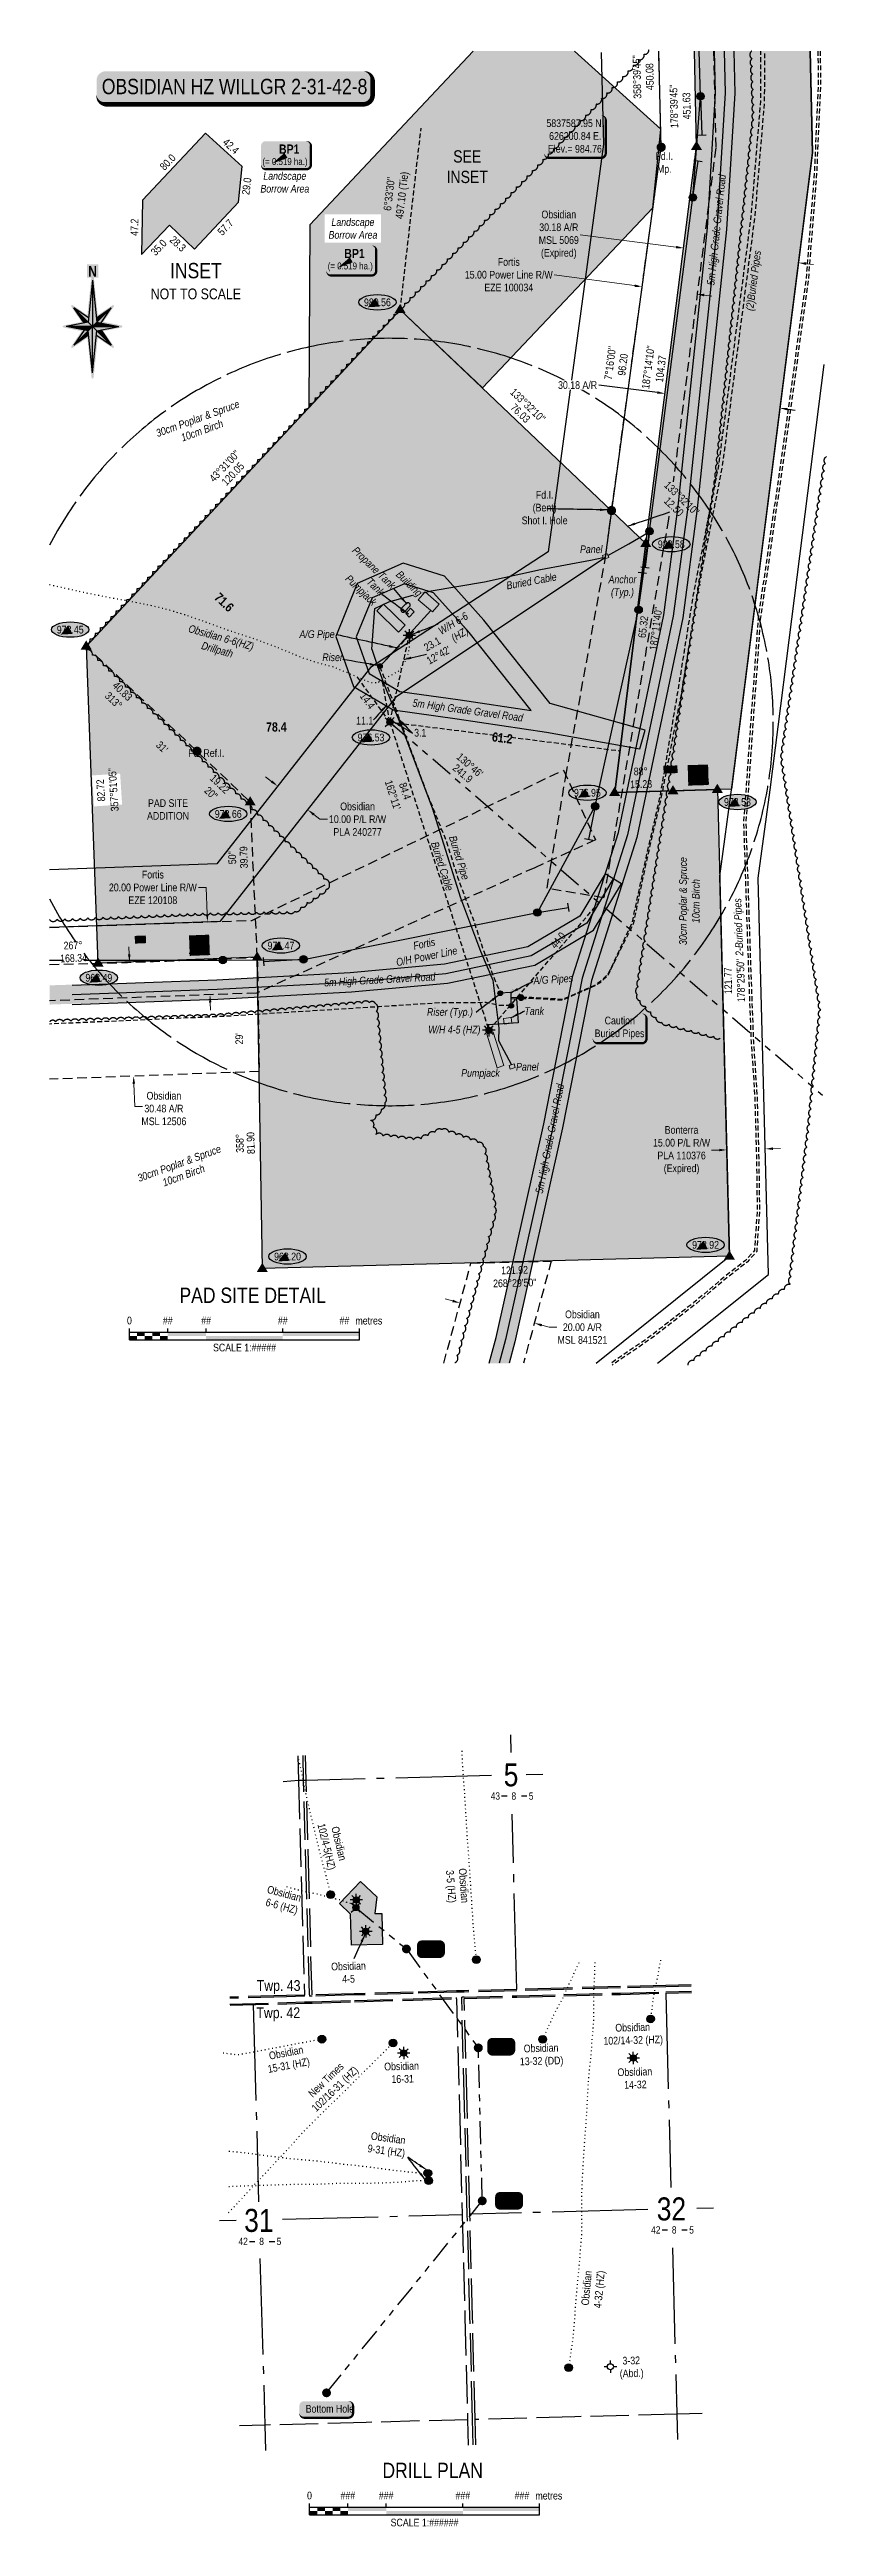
# Model space of a CAD drawing. Extents: x 624559 to 631602, y 5835336 to 5838851.
# Drawn here: x 624559 to 625572, y 5835535 to 5838763 of the extents above; entities that cross this region are included whole.
import ezdxf
from ezdxf.enums import TextEntityAlignment as Align

# ---------------------------------------------------------------- set-up
doc = ezdxf.new("R2010")
doc.units = 0
doc.header["$LTSCALE"] = 5
for name, pattern in [('0', [1, 1, 0]), ('foc-ACCESSROAD', [3.75, 2.5, -1.25]), ('foc-BUFFER', [16.75, 15, -1.75]), ('foc-DOT', [1, 0.2, -0.8]), ('foc-DRILLPATH', [14.75, 6, -1.75, 1.75, -1.75, 1.75, -1.75]), ('foc-FLOWLINE', [3.75, 2.5, -1.25]), ('foc-LSD', [8, 5, -3]), ('foc-QUARTERLINE', [33, 25, -3, 2, -3]), ('foc-TIELINE', [1.875, 1.25, -0.625]), ('foc-UNSURVEYED', [12.5, 10, -2.5]), ('POWERLINE5', [7.8, 2.4, -0.6, 0.6, -0.6, 0.6, -0.6, 2.4]), ('UG_PIPE', [1.875, 1.25, -0.625])]:
    doc.linetypes.add(name, pattern=pattern)
for name, color, linetype in [('10', 1, 'Continuous'), ('9', 3, 'Continuous'), ('ABADATA-DRILL', 8, 'foc-DOT'), ('ABADATA-DRILL-T', 8, 'Continuous'), ('AS-CABLE', 224, 'foc-CABLE'), ('AS-PIPE-AG', 44, 'Continuous'), ('AS-PIPE-UG', 44, 'UG_PIPE'), ('AS-PIPE-UG-T', 44, 'Continuous'), ('AS-POWER', 104, 'foc-POWER'), ('AS-POWER-EXISTING', 72, 'POWERLINE5'), ('AS-ROADS', 254, 'Continuous'), ('AS-SYMBOL', 7, 'Continuous'), ('AUX-BUFFER', 7, 'foc-BUFFER'), ('C-AR', 13, 'foc-ACCESSROAD'), ('C-RW', 13, 'Continuous'), ('C-WS', 13, 'foc-ACCESSROAD'), ('CG-NORTH', 7, 'Continuous'), ('CG-NOTES', 7, 'Continuous'), ('D-TXT', 6, 'Continuous'), ('DETAIL-T', 7, 'Continuous'), ('DRILL-T', 8, 'Continuous'), ('F-EZE', 190, 'foc-FLOWLINE'), ('F-RW', 190, 'Continuous'), ('L-2', 7, 'Continuous'), ('L-BD', 7, 'Continuous'), ('L-MON', 1, 'Continuous'), ('L-SECLBL', 7, 'Continuous'), ('L-SECQ', 8, 'foc-QUARTERLINE'), ('L-SECTION-LSD', 7, 'foc-LSD'), ('L-TIE', 7, 'foc-TIELINE'), ('L-USEC', 7, 'foc-UNSURVEYED'), ('P-ELEVATION', 7, 'Continuous'), ('P-PDRILLPATH', 12, 'foc-DRILLPATH'), ('P-PROPOSED', 10, 'Continuous'), ('P-PROPOSED-H', 21, 'Continuous'), ('P-TEMP-BLOCKS', 250, 'Continuous'), ('P-TEMP-H', 41, 'Continuous'), ('P-TEMP_BORROW PIT', 46, 'Continuous'), ('P-TXT', 4, 'Continuous'), ('T-BUSH', 110, '0'), ('T-BUSH-T', 110, 'Continuous'), ('T-EXISTING TFA-T', 220, 'Continuous'), ('T-TIE', 201, 'foc-TIELINE')]:
    doc.layers.add(name, color=color, linetype=linetype)
for name, color, linetype, lineweight in [('C-AR-T', 13, 'Continuous', 9), ('C-RW-T', 13, 'Continuous', 9), ('F-EZE-T', 190, 'Continuous', 9), ('T-TEXT', 48, 'Continuous', 18), ('T-TIE-T', 201, 'Continuous', 18)]:
    doc.layers.add(name, color=color, linetype=linetype, lineweight=lineweight)
doc.styles.add('80', font='ARIALN.TTF', dxfattribs={"height": 10})
doc.styles.add('80CG', font='ARIALN.TTF', dxfattribs={"height": 10})
doc.styles.add('80L', font='ARIALN.TTF', dxfattribs={"height": 10})
doc.styles.add('80LS', font='ARIALNI.TTF', dxfattribs={"height": 10})
doc.styles.add('BOLD', font='ARIALNB.TTF')
doc.styles.add('ELEVATION', font='ARIALN.TTF', dxfattribs={"height": 2.5})
doc.styles.add('foc-LtypeFont', font='ARIALN.TTF', dxfattribs={"height": 7.35})
doc.styles.add('SIMPLEX', font='ARIALN.TTF')
doc.linetypes.add('foc-CABLE', pattern='A,2,-1,["C",foc-LtypeFont,S=0.2,R=0,X=-0.625,Y=-0.75],-1.24,8', length=12.24)
doc.linetypes.add('foc-POWER', pattern='A,6,-1,["P",foc-LtypeFont,S=0.2,R=0,X=-0.625,Y=-0.75],-1.24,4', length=12.24)
doc.dimstyles.new('Compass 5 000', dxfattribs={"dimscale": 5, "dimtxt": 9, "dimasz": 2, "dimexe": 0.2, "dimexo": 0.0625, "dimgap": 0.5, "dimtad": 0, "dimtih": 1, "dimtoh": 1, "dimzin": 0, "dimdsep": 46, "dimtxsty": '80CG', "dimcen": 0.1, "dimse1": 1, "dimse2": 1, "dimclrd": 256, "dimclrt": 256, "dimaunit": 1, "dimadec": 4, "dimazin": 0, "dimtfac": 0.06, "dimtofl": 0, "dimtmove": 0, "dimatfit": 1, "dimfxl": 0.2, "dimtolj": 1, "dimtzin": 0, "dimlwd": -1, "dimarcsym": 0})

msp = doc.modelspace()

# ---------------------------------------------------------------- texts
at = {"layer": 'ABADATA-DRILL-T', "char_height": 9.99645, "attachment_point": 1, "style": '80L'}
for s, width, insert, rotation in [('\\pi43.711;{\\fArial Narrow|b0|i1|c0|p34;Obsidian 6-6(HZ)\\P\\pi66.186;Drillpath}', 173.53066, (624699.935, 5838025.735), 344.002803), ('\\pi8.6771;Obsidian \\P\\pi0.68539;102/4-5(HZ)', 61.17219, (624933.997, 5836456.558), 283.480723), ('\\pi64.856;Obsidian\\P\\pi64.212; 6-6 (HZ)', 173.53066, (624781.89, 5836387.418), 344.862043), ('\\pi0.35559;Obsidian \\P\\pi1.5318;3-5 (HZ)', 44.52918, (625102.403, 5836393.381), 274.58626)]:
    msp.add_mtext_dynamic_manual_height_columns(s, width=width, gutter_width=50.018, heights=[0], dxfattribs=dict(at, insert=insert, rotation=rotation))
at = {"layer": 'AS-CABLE', "char_height": 9.99645, "width": 66.01107, "attachment_point": 2, "style": '80L'}
for insert, rotation in [((625186.514, 5838075.04), 10.366633), ((625075.83, 5837700.088), 287.815827)]:
    msp.add_mtext('{\\fArial Narrow|b0|i1|c0|p34;Buried Cable}', dxfattribs=dict(at, insert=insert, rotation=rotation))
at = {"layer": 'AS-PIPE-AG', "style": 'ELEVATION'}
msp.add_text('974.505', height=1, rotation=44.999991, dxfattribs=at).set_placement((625160.28, 5837534.322))
at = {"layer": 'AS-PIPE-UG', "char_height": 9.99645, "attachment_point": 2, "style": '80L'}
for s, insert, width, rotation in [('{\\fArial Narrow|b0|i1|c0|p34;(2)Buried Pipes}', (625471.749, 5838462.411), 78.99419, 82.571188), ('{\\fArial Narrow|b0|i1|c0|p34;Buried Pipe}', (625097.965, 5837711.146), 66.01107, 287.411616), ('{\\fArial Narrow|b0|i1|c0|p34;2-Buried Pipes}', (625452.208, 5837619.002), 75.18244, 92.128581), ('{\\fArial Narrow|b0|i1|c0|p34;A/G Pipes}', (625215.419, 5837556.171), 66.01107, 3.654785)]:
    msp.add_mtext(s, dxfattribs=dict(at, insert=insert, width=width, rotation=rotation))
at = {"layer": 'AS-PIPE-UG', "insert": (624907.83, 5838006.049), "char_height": 9.99645, "width": 66.01107, "attachment_point": 2, "style": '80L'}
msp.add_mtext('{\\fArial Narrow|b0|i1|c0|p34;A/G Pipe}', dxfattribs=at)
at = {"layer": 'AS-POWER', "insert": (625306.022, 5838077.435), "char_height": 9.99645, "width": 37.37868, "attachment_point": 2, "style": '80L'}
msp.add_mtext('{\\fArial Narrow|b0|i1|c0|p34;Anchor\\P(Typ.)}', dxfattribs=at)
at = {"layer": 'AS-POWER', "insert": (625046.473, 5837602.367), "char_height": 9.99645, "width": 80.64435, "attachment_point": 2, "rotation": 11.336134, "style": '80L'}
msp.add_mtext('{\\fArial Narrow|b0|i1|c0|p34;Fortis \\PO/H Power Line}', dxfattribs=at)
at = {"layer": 'C-AR-T', "insert": (624708.098, 5837382.702), "char_height": 9.99645, "attachment_point": 5, "style": '80CG'}
msp.add_mtext('\\A1;Obsidian\\P30.48 A/R\\PMSL 12506', dxfattribs=at)
at = {"layer": 'D-TXT', "color": 3, "char_height": 13.995, "attachment_point": 1, "style": '80L'}
for s, insert in [('Twp. 43', (624829.183, 5836246.815)), ('Twp. 42', (624828.694, 5836211.348))]:
    msp.add_mtext_dynamic_manual_height_columns(s, width=101.4314, gutter_width=47.517, heights=[0], dxfattribs=dict(at, insert=insert))
at = {"layer": 'DETAIL-T', "color": 3, "attachment_point": 5, "style": '80CG'}
for s, insert, char_height, width in [('SEE\\PINSET', (625103.639, 5838610.153), 16, 53.79165), ('INSET\\P{\\H0.7x;NOT TO SCALE}', (624749.779, 5838461.041), 20, 116.9749), ('PAD SITE DETAIL', (624823.812, 5837139.256), 20, 217.10814), ('DRILL PLAN', (625058.553, 5835607.904), 19.9929, 223.77856)]:
    msp.add_mtext(s, dxfattribs=dict(at, insert=insert, char_height=char_height, width=width))
at = {"layer": 'DRILL-T', "char_height": 9.99645, "attachment_point": 1, "style": '80L'}
for s, width, insert, rotation in [('\\pi0.34768;Obsidian\\P\\pi14.285;4-5', 44.51337, (624925.692, 5836269.505), 1.525653), ('\\pi17.333;Obsidian\\P\\pi1.3804;102/14-32 (HZ)', 78.48433, (625279.234, 5836189.239), 1.525653), ('\\pi17.333;Obsidian\\P\\pi12.526;15-31 (HZ)', 78.48433, (624827.307, 5836149.776), 10.702273), ('\\pi6.125;Obsidian\\P\\pi0.68358;13-32 (DD)', 56.06806, (625171.047, 5836162.505), 1.51401), ('\\pi11.261;New Times\\P\\pi1.3804;102/16-31 (HZ)', 78.48433, (624887.156, 5836092.748), 43.908356), ('\\pi17.333;Obsidian\\P\\pi26.273;16-31', 78.48433, (624977.899, 5836138.69), 1.525653), ('\\pi17.333;Obsidian\\P\\pi25.516;14-32', 78.48433, (625282.099, 5836131.251), 1.525653), ('\\pi17.333;Obsidian\\P\\pi15.325;9-31 (HZ)', 78.48433, (624961.694, 5836051.402), 352.152571), ('\\pi17.333;Obsidian\\P\\pi15.161;4-32 (HZ)', 78.48433, (625250.603, 5835806.201), 84.863391), ('\\pi28.315;3-32\\P\\pi24.343;(Abd.)', 78.48433, (625277.572, 5835755.071), 1.525653)]:
    msp.add_mtext_dynamic_manual_height_columns(s, width=width, gutter_width=50.018, heights=[0], dxfattribs=dict(at, insert=insert, rotation=rotation))
at = {"layer": 'L-BD', "style": '80L'}
for s, height, rotation, p in [("133°32'10''", 9.99645, 316.4639, (625182.699, 5838299.308)), ('76.03', 9.9965, 316.4639, (625172.887, 5838288.981)), ("43°31'00''", 9.9965, 46.4775, (624787.21, 5838220.195)), ('120.05', 9.9965, 46.4775, (624798.082, 5838209.869)), ('12.50', 9.9965, 316.1335, (625373.027, 5838167.202)), ("133°32'10''", 9.99645, 316.1335, (625383.418, 5838178.012)), ('241.9', 9.9965, 319.2325, (625097.78, 5837819.541)), ("130°46'", 9.9965, 319.2325, (625107.082, 5837830.33)), ("50''", 9.9965, 91.5099, (624797.166, 5837709.788)), ('39.79', 9.9965, 91.5099, (624812.155, 5837710.183)), ("29'", 9.9965, 91.5099, (624806.236, 5837473.772)), ('358°', 9.9965, 91.488, (624807.07, 5837337.425)), ('81.90', 9.9965, 91.488, (624821.31, 5837337.794))]:
    msp.add_text(s, height=height, rotation=rotation, dxfattribs=at).set_placement(p, align=Align.MIDDLE)
at = {"layer": 'L-BD', "color": 3, "style": 'BOLD'}
msp.add_text('71.6', height=11.9958, rotation=316.477471, dxfattribs=at).set_placement((624786.715, 5838042.632), align=Align.MIDDLE_CENTER)
msp.add_text('78.4', height=11.9958, dxfattribs=at).set_placement((624854.721, 5837880.103), align=Align.MIDDLE_CENTER)
at = {"layer": 'L-BD', "attachment_point": 2, "style": '80L'}
for s, insert, char_height, width, rotation in [('{\\fArial Narrow|b0|i1|c0|p34;W/H 6-6 \\P(HZ)}', (625082.609, 5838019.361), 9.99645, 42.23371, 31.324888), ("65.32 187°11'40''", (625328.021, 5838011.091), 9.99645, 30.16342, 82.864), ('40.83\\P313{\\fArial|b0|i0|c0|p34;°}', (624657.54, 5837930.305), 9.99645, 46.93995, 316.5005), ("\\P31' ", (624720.672, 5837869.562), 9.9965, 46.93995, 316.5005), ('88°\\P15.23', (625329.724, 5837827.273), 9.9965, 28.21413, 1.6616), ("19.22\\P20'' ", (624784.472, 5837809.456), 9.9965, 28.15276, 316.5005), ("121.77 178°29'50''", (625438.634, 5837549.173), 10, 26.35614, 91.4901), ("121.92\\P268{\\fArial|b0|i0|c0|p34;°}29'50'' ", (625165.148, 5837177.165), 9.99645, 54.60223, 1.5033)]:
    msp.add_mtext(s, dxfattribs=dict(at, insert=insert, char_height=char_height, width=width, rotation=rotation))
at = {"layer": 'L-BD', "color": 3, "insert": (625150.109, 5837871.731), "char_height": 11.9958, "width": 28.06258, "attachment_point": 2, "rotation": 352.864007, "style": 'BOLD', "bg_fill": 1, "box_fill_scale": 1.5, "bg_fill_color": 21, "bg_fill_transparency": 0}
msp.add_mtext('61.2', dxfattribs=at)
at = {"layer": 'L-BD', "char_height": 9.9965, "attachment_point": 2, "style": '80L', "bg_fill": 1, "box_fill_scale": 1, "bg_fill_color": 21, "bg_fill_transparency": 0}
for s, insert, width, rotation in [("20'", (625368.507, 5837829.667), 18.28276, 1.6616), ("20'' \\P11.58", (625404.363, 5837830.665), 26.63897, 1.6616), ("51'", (624677.253, 5837608.049), 14.4673, 2.150703), ("15''\\P41.51", (624753.943, 5837608.872), 26.26903, 2.150703)]:
    msp.add_mtext(s, dxfattribs=dict(at, insert=insert, width=width, rotation=rotation))
at = {"layer": 'L-BD', "insert": (625086.82, 5837490.58), "char_height": 9.99645, "width": 67.49759, "attachment_point": 2, "style": '80L'}
msp.add_mtext('{\\fArial Narrow|b0|i1|c0|p34;W/H 4-5 (HZ)}', dxfattribs=at)
at = {"layer": 'L-MON', "char_height": 10, "attachment_point": 5, "style": '80CG'}
for s, insert in [('\\A1;Fd.I.\\PMp.', (625360.541, 5838614.158)), ('\\A1;Fd.I.\\P(Bent)\\PShot I. Hole', (625204.56, 5838165.876)), ('\\A1;Fd. Ref.I.', (624763.431, 5837846))]:
    msp.add_mtext(s, dxfattribs=dict(at, insert=insert))
at = {"layer": 'P-TEMP_BORROW PIT', "style": '80L'}
for s, rotation, p in [('42.4', 317.615612, (624795.512, 5838637.026)), ('80.0', 46.4775, (624713.068, 5838616.21)), ('47.2', 89.054129, (624669.618, 5838531.317)), ('57.7', 46.4775, (624788.361, 5838531.196)), ('35.0', 46.4775, (624701.335, 5838504.973)), ('28.3', 317.615612, (624726.264, 5838509.843))]:
    msp.add_text(s, height=9.9965, rotation=rotation, dxfattribs=at).set_placement(p, align=Align.MIDDLE)
at = {"layer": 'P-TXT', "insert": (624713.458, 5837772.485), "char_height": 10, "attachment_point": 5, "style": '80CG'}
msp.add_mtext('\\A1;PAD SITE\\PADDITION', dxfattribs=at)
at = {"layer": 'T-BUSH-T', "char_height": 10, "width": 120.91173, "attachment_point": 2, "style": '80LS'}
for insert, rotation in [((624750.408, 5838286.81), 20), ((625379.94, 5837653.138), 90), ((624726.359, 5837316.018), 20)]:
    msp.add_mtext('30cm Poplar & Spruce\\P10cm Birch ', dxfattribs=dict(at, insert=insert, rotation=rotation))
at = {"layer": 'T-TEXT', "char_height": 9.99645, "style": '80L'}
for s, insert, width, attachment_point, rotation in [('{\\fArial Narrow|b0|i1|c0|p34;5m High Grade Gravel Road}', (625423.444, 5838528.423), 145.78493, 2, 84.000644), ('{\\fArial Narrow|b0|i1|c0|p34;Propane Tank}', (624959.724, 5838116.157), 75.72778, 1, 315.868671), ('{\\fArial Narrow|b0|i1|c0|p34;Building}', (625031.501, 5838070.577), 27.81182, 2, 315.868671), ('{\\fArial Narrow|b0|i1|c0|p34;Pumpjack}', (624968.714, 5838061.9), 27.81182, 2, 315.868671), ('{\\fArial Narrow|b0|i1|c0|p34;Tank}', (624978.358, 5838075.272), 25.34951, 1, 315.868671), ('{\\fArial Narrow|b0|i1|c0|p34;5m High Grade Gravel Road}', (625105.091, 5837906.776), 145.78493, 2, 352.177905), ('{\\fArial Narrow|b0|i1|c0|p34;5m High Grade Gravel Road}', (624989.254, 5837555.768), 145.78493, 2, 3.092861), ('{\\fArial Narrow|b0|i1|c0|p34;5m High Grade Gravel Road}', (625206.189, 5837344.522), 145.78493, 2, 78.874804)]:
    msp.add_mtext(s, dxfattribs=dict(at, insert=insert, width=width, attachment_point=attachment_point, rotation=rotation))
at = {"layer": 'T-TEXT', "char_height": 9.99645, "attachment_point": 2, "style": '80L'}
for s, insert, width in [('{\\fArial Narrow|b0|i1|c0|p34;Panel}', (625265.319, 5838116.65), 46.93995), ('{\\fArial Narrow|b0|i1|c0|p34;Riser}', (624928.033, 5837975.893), 27.81182), ('{\\fArial Narrow|b0|i1|c0|p34;Riser (Typ.)}', (625081.084, 5837513.655), 59.23995), ('{\\fArial Narrow|b0|i1|c0|p34;Tank}', (625190.924, 5837514.881), 26.16847), ('{\\fArial Narrow|b0|i1|c0|p34;Pumpjack}', (625120.947, 5837434.109), 46.93995), ('{\\fArial Narrow|b0|i1|c0|p34;Panel}', (625181.912, 5837442.231), 46.93995)]:
    msp.add_mtext(s, dxfattribs=dict(at, insert=insert, width=width))
at = {"layer": 'T-TIE', "style": '80L'}
for s, rotation, p in [('14.4', 305.882071, (624973.489, 5837914.206)), ('44.0', 50.689065, (625221.917, 5837601.988))]:
    msp.add_text(s, height=9.9965, rotation=rotation, dxfattribs=at).set_placement(p, align=Align.MIDDLE)
msp.add_text('11.1', height=9.9965, dxfattribs=at).set_placement((624969.878, 5837888.277), align=Align.MIDDLE)
at = {"layer": 'T-TIE', "char_height": 9.9965, "attachment_point": 2, "style": '80L'}
for s, insert, width, rotation in [("23.1\\P12°42' ", (625055.505, 5837992.527), 36.98904, 29.679351), ("84.4\\P162°11' ", (625027.395, 5837798.036), 35.55342, 287.815827)]:
    msp.add_mtext(s, dxfattribs=dict(at, insert=insert, width=width, rotation=rotation))
at = {"layer": 'T-TIE-T', "style": '80L'}
msp.add_text('3.1', height=9.9965, dxfattribs=at).set_placement((625042.364, 5837872.561), align=Align.MIDDLE)

# ---------------------------------------------------------------- blocks, each defined once
blk = doc.blocks.new('POWERPOLE')
h = blk.add_hatch(color=255)
edge = h.paths.add_edge_path()
edge.add_arc((0, 0), 0.96, 0, 360)
at = {"linetype": 'Continuous'}
for p, q in [((0.68, -0.68), (-0.68, 0.68)), ((-0.68, -0.68), (0.68, 0.68))]:
    blk.add_line(p, q, dxfattribs=at)
blk.add_circle((0, 0), 0.96, dxfattribs=at)
blk = doc.blocks.new('RISER')
h = blk.add_hatch(color=255)
h.dxf.hatch_style = 1
edge = h.paths.add_edge_path()
edge.add_arc((0, 0), 0.7, 0, 360)
blk.add_hatch(color=48).paths.add_polyline_path([(0.58, -0.15), (-0.58, -0.15, 0.774597)])
at = {"color": 48}
blk.add_line((-0.58, -0.15), (0.58, -0.15), dxfattribs=at)
blk.add_circle((0, 0), 0.6, dxfattribs=at)
blk = doc.blocks.new('GAS')
h = blk.add_hatch(color=255)
h.dxf.hatch_style = 1
edge = h.paths.add_edge_path()
edge.add_arc((0, 0), 0.9, 0, 360)
for p, q in [((-0.81, 0), (-1.62, 0)), ((-0.57, 0.57), (-1.14, 1.14)), ((0, 0.81), (0, 1.62)), ((0.57, 0.57), (1.14, 1.14)), ((1.62, 0), (0.81, 0)), ((-0.57, -0.57), (-1.14, -1.14)), ((0, -0.81), (0, -1.62)), ((1.14, -1.14), (0.57, -0.57))]:
    blk.add_line(p, q)
blk.add_circle((0, 0), 0.8)
blk = doc.blocks.new('*U63')
at = {"color": 72}
blk.add_line((-1.1, -0.04), (1.1, 0.04), dxfattribs=at)
at = {"layer": 'AS-SYMBOL', "color": 72, "flags": 128}
blk.add_lwpolyline([(-0.32, 10.08), (0, 0)], dxfattribs=at)
blk = doc.blocks.new('*U112')
at = {"color": 72}
blk.add_line((1.09, -0.16), (-1.09, 0.16), dxfattribs=at)
at = {"layer": 'AS-SYMBOL', "color": 72, "flags": 128}
blk.add_lwpolyline([(-1.37, -9.5), (0, 0)], dxfattribs=at)
blk = doc.blocks.new('*U111')
at = {"color": 72}
blk.add_line((-1.09, 0.14), (1.09, -0.14), dxfattribs=at)
at = {"layer": 'AS-SYMBOL', "color": 72, "flags": 128}
blk.add_lwpolyline([(1.2, 9.4), (0, 0)], dxfattribs=at)
blk = doc.blocks.new('*U110')
at = {"color": 72}
blk.add_line((1.09, -0.11), (-1.09, 0.11), dxfattribs=at)
at = {"layer": 'AS-SYMBOL', "color": 72, "flags": 128}
blk.add_lwpolyline([(-0.98, -9.62), (0, 0)], dxfattribs=at)
blk = doc.blocks.new('*U113')
at = {"color": 72}
blk.add_line((-1.08, 0.21), (1.08, -0.21), dxfattribs=at)
at = {"layer": 'AS-SYMBOL', "color": 72, "flags": 128}
blk.add_lwpolyline([(1.7, 8.64), (0, 0)], dxfattribs=at)
blk = doc.blocks.new('fdia')
at = {"color": 255, "const_width": 1}
blk.add_lwpolyline([(-0.5, 0, 1), (0.5, 0, 1)], format="xyb", close=True, dxfattribs=at)
blk = doc.blocks.new('Fdiaa')
blk.add_blockref('fdia', (0, 0))
blk = doc.blocks.new('fdib')
at = {"color": 1, "const_width": 1.6}
blk.add_lwpolyline([(-0.4, 0, 1), (0.4, 0, 1)], format="xyb", close=True, dxfattribs=at)
at = {"color": 1}
blk.add_circle((0, 0), 0.8, dxfattribs=at)
blk = doc.blocks.new('Fdibb')
blk.add_blockref('fdib', (0, 0))
blk = doc.blocks.new('fdicc')
for name in ['Fdibb', 'Fdiaa']:
    blk.add_blockref(name, (0, 0))
blk = doc.blocks.new('FDI')
blk.add_blockref('fdicc', (0, 0))
blk = doc.blocks.new('STRIA')
blk.add_hatch(color=255).paths.add_polyline_path([(-0.04, 1.52), (-1.47, -0.87), (1.39, -0.87)])
blk = doc.blocks.new('STRIAA')
blk.add_blockref('STRIA', (0, 0))
blk = doc.blocks.new('STRIB')
at = {"color": 1}
blk.add_solid([(-1.12, -0.67), (-0.04, 1.13), (1.04, -0.67)], dxfattribs=at)
blk = doc.blocks.new('STRIBB')
blk.add_blockref('STRIB', (0, 0))
blk = doc.blocks.new('STRICC')
for name in ['STRIAA', 'STRIBB']:
    blk.add_blockref(name, (0, 0))
blk = doc.blocks.new('fdspike')
blk.add_blockref('STRICC', (0, 0))
blk = doc.blocks.new('*D54')
at = {"layer": 'P-TXT', "transparency": 16777216}
for p, q in [((625351.7, 5838315.8), (625275.2, 5838325.6)), ((625521.4, 5838294.2), (625531.3, 5838293))]:
    blk.add_line(p, q, dxfattribs=at)
for points in [[(625351.9, 5838317.5), (625351.5, 5838314.2), (625361.6, 5838314.6)], [(625521.6, 5838295.9), (625521.1, 5838292.6), (625511.4, 5838295.5)]]:
    blk.add_solid(points, dxfattribs=at)
at = {"layer": 'P-TXT', "transparency": 16777216, "insert": (625247.5, 5838325.6), "char_height": 10, "attachment_point": 5, "style": '80CG', "bg_fill": 3, "box_fill_scale": 1.1, "bg_fill_color": 256, "bg_fill_true_color": 13158600, "bg_fill_transparency": 0}
blk.add_mtext('\\A1;30.18 A/R', dxfattribs=at)
blk = doc.blocks.new('*U60')
h = blk.add_hatch(color=255)
edge = h.paths.add_edge_path()
edge.add_line((-84, -11.5), (84, -11.5))
edge.add_arc((84, -5.5), 6, 270, 360)
edge.add_line((90, -5.5), (90, 4))
edge.add_arc((84, 4), 6, 0, 90)
edge.add_line((84, 10), (-84, 10))
edge.add_arc((-84, 4), 6, 90, 180)
edge.add_line((-90, 4), (-90, -5.5))
edge.add_arc((-84, -5.5), 6, 180, 270)
at = {"color": 14, "flags": 128}
blk.add_lwpolyline([(-84, -11.5, 3, 3, 0), (84, -11.5, 3, 3, 0.414214), (90, -5.5, 3, 3, 0), (90, 4, 3, 0, 0.414214), (84, 10, 0, 0, 0), (-84, 10, 0, 0, 0.414214), (-90, 4, 0, 0, 0), (-90, -5.5, 0, 3, 0.414214)], format="xyseb", close=True, dxfattribs=at)
at = {"insert": (0, 0), "char_height": 10, "attachment_point": 5, "style": '80'}
blk.add_mtext_dynamic_manual_height_columns('{\\C14;OBSIDIAN HZ WILLGR 2-31-42-8}', width=412.226, gutter_width=45, heights=[0], dxfattribs=at)
blk = doc.blocks.new('NORTH')
h = blk.add_hatch(color=141)
h.dxf.hatch_style = 1
edge = h.paths.add_edge_path()
edge.add_line((-2.5, 97.8), (-11.3, 97.8))
edge.add_line((-11.3, 97.8), (-11.3, 124.5))
edge.add_line((-11.3, 124.5), (11.4, 124.5))
edge.add_line((11.4, 124.5), (11.4, 97.8))
edge.add_line((11.4, 97.8), (2.5, 97.8))
edge.add_line((2.5, 97.8), (10.4, 22.8))
edge.add_line((10.4, 22.8), (39.9, 42.7))
edge.add_arc((41, 41), 2, -34, 124, ccw=False)
edge.add_line((42.7, 39.9), (22, 9.2))
edge.add_line((22, 9.2), (58.3, 2))
edge.add_arc((57.9, 0), 2, -78.6499, 78.6499, ccw=False)
edge.add_line((58.3, -2), (22, -9.2))
edge.add_line((22, -9.2), (42.7, -39.9))
edge.add_arc((41, -41), 2, -124, 34, ccw=False)
edge.add_line((39.9, -42.7), (10.4, -22.8))
edge.add_line((10.4, -22.8), (2, -102.6))
edge.add_arc((0, -102.4), 2, 186, 354, ccw=False)
edge.add_line((-2, -102.6), (-10.4, -22.8))
edge.add_line((-10.4, -22.8), (-39.9, -42.7))
edge.add_arc((-41, -41), 2, 146, 304, ccw=False)
edge.add_line((-42.7, -39.9), (-22, -9.2))
edge.add_line((-22, -9.2), (-58.3, -2))
edge.add_arc((-57.9, 0), 2, 101.3501, 258.6499, ccw=False)
edge.add_line((-58.3, 2), (-22, 9.2))
edge.add_line((-22, 9.2), (-42.7, 39.9))
edge.add_arc((-41, 41), 2, 56, 214, ccw=False)
edge.add_line((-39.9, 42.7), (-10.4, 22.8))
edge.add_line((-10.4, 22.8), (-2.5, 97.8))
at = {"linetype": 'Continuous'}
for points in [[(0, 92.8), (-8.8, 8.8), (0, 0)], [(0, 0), (-52.8, 0), (-8.8, -8.8)], [(-37.3, 37.3), (-17, 7.2), (-8.8, 8.8)], [(8.8, 8.8), (0, 0), (52.8, 0)], [(8.8, -8.8), (0, 0), (0, -92.8)], [(37.3, 37.3), (7.9, 17.5), (8.8, 8.8)], [(-7.9, -17.5), (-8.8, -8.8), (-37.3, -37.3)], [(17, -7.2), (8.8, -8.8), (37.3, -37.3)]]:
    blk.add_hatch(color=14, dxfattribs=at).paths.add_polyline_path(points)
at = {"color": 14, "linetype": 'Continuous'}
for p, q in [((0, 92.8), (-8.8, 8.8)), ((0, 92.8), (0, 0)), ((0, 92.8), (8.8, 8.8)), ((-8.8, 8.8), (-52.8, 0)), ((0, 0), (-52.8, 0)), ((0, 0), (-37.3, 37.3)), ((-17, 7.2), (-37.3, 37.3)), ((-7.9, 17.5), (-37.3, 37.3)), ((0, 0), (-37.3, -37.3)), ((0, 0), (37.3, 37.3)), ((0, 0), (37.3, -37.3)), ((0, -92.8), (0, 0)), ((0, 0), (52.8, 0)), ((7.9, 17.5), (37.3, 37.3)), ((8.8, 8.8), (52.8, 0)), ((17, 7.2), (37.3, 37.3)), ((-8.8, -8.8), (-52.8, 0)), ((-17, -7.2), (-37.3, -37.3)), ((-7.9, -17.5), (-37.3, -37.3)), ((0, -92.8), (-8.8, -8.8)), ((0, -92.8), (8.8, -8.8)), ((7.9, -17.5), (37.3, -37.3)), ((8.8, -8.8), (52.8, 0)), ((16.9, -7), (17, -7.2)), ((17, -7.2), (37.3, -37.3))]:
    blk.add_line(p, q, dxfattribs=at)
at = {"color": 14, "style": 'BOLD'}
blk.add_text('N', height=21.1, dxfattribs=at).set_placement((0, 110.6), align=Align.MIDDLE_CENTER)
blk = doc.blocks.new('*U47')
at = {"color": 0}
for p, q in [((-150, 0), (-150, 15)), ((-150, 10), (150.2, 10)), ((-150, 0), (150.2, 0)), ((-100, 10), (-100, 15)), ((-50, 10), (-50, 15)), ((50, 10), (50, 15)), ((150.2, 0), (150.2, 15))]:
    blk.add_line(p, q, dxfattribs=at)
for points in [[(-150, 5), (-140, 5), (-150, 0), (-140, 0)], [(-140, 10), (-130, 10), (-140, 5), (-130, 5)], [(-130, 5), (-120, 5), (-130, 0), (-120, 0)], [(-120, 10), (-110, 10), (-120, 5), (-110, 5)], [(-110, 5), (-100, 5), (-110, 0), (-100, 0)], [(-100, 10), (-50, 10), (-100, 5), (-50, 5)], [(-50, 5), (50, 5), (-50, 0), (50, 0)], [(50, 10), (150.2, 10), (50, 5), (150.2, 5)]]:
    blk.add_solid(points, dxfattribs=at)
at = {"color": 0, "style": '80'}
blk.add_text('metres', height=10, dxfattribs=at).set_placement((162.2, 20), align=Align.CENTER)
at = {"color": 0, "char_height": 10, "style": '80'}
for s, insert, attachment_point in [('0', (-150, 30.2), 2), ('##', (-100, 30.2), 2), ('##', (-50, 30.2), 2), ('##', (50, 30.2), 2), ('##', (136.7, 30.2), 3), ('SCALE 1:#####', (0.1, -5), 2)]:
    blk.add_mtext(s, dxfattribs=dict(at, insert=insert, attachment_point=attachment_point))
blk = doc.blocks.new('we')
at = {"layer": 'P-ELEVATION'}
h = blk.add_hatch(color=111, dxfattribs=at)
h.dxf.hatch_style = 1
edge = h.paths.add_edge_path()
edge.add_ellipse((0, 0), major_axis=(-24.4, 0), ratio=0.410256, start_angle=0, end_angle=360)
at = {"layer": 'P-ELEVATION', "color": 7, "flags": 128}
blk.add_lwpolyline([(0, 0, 12.5, 0, 0), (-12.4, -6.4, 0, 0, 0)], format="xyseb", dxfattribs=at)
at = {"layer": 'P-ELEVATION', "color": 7}
blk.add_ellipse((0, 0), major_axis=(-24.4, 0), ratio=0.410256, dxfattribs=at)
at = {"layer": 'P-ELEVATION', "style": '80'}
blk.add_attdef('ELEVATION', text='', height=10, dxfattribs=at).set_placement((0, 0), align=Align.MIDDLE_CENTER)
blk = doc.blocks.new('*U61')
h = blk.add_hatch(color=50)
edge = h.paths.add_edge_path()
edge.add_line((-29, -20), (29, -20))
edge.add_arc((29, -14), 6, 270, 360)
edge.add_line((35, -14), (35, 12.5))
edge.add_arc((29, 12.5), 6, 0, 90)
edge.add_line((29, 18.5), (-29, 18.5))
edge.add_arc((-29, 12.5), 6, 90, 180)
edge.add_line((-35, 12.5), (-35, -14))
edge.add_arc((-29, -14), 6, 180, 270)
at = {"color": 240, "flags": 128}
blk.add_lwpolyline([(-29, -20, 3, 3, 0), (29, -20, 3, 3, 0.414214), (35, -14, 3, 3, 0), (35, 12.5, 3, 0, 0.414214), (29, 18.5, 0, 0, 0), (-29, 18.5, 0, 0, 0.414214), (-35, 12.5, 0, 0, 0), (-35, -14, 0, 3, 0.414214)], format="xyseb", close=True, dxfattribs=at)
at = {"color": 240, "style": '80'}
blk.add_attdef('ENTER_TEXT_001', (-26.8, -4.9), '', height=10, dxfattribs=at)
blk = doc.blocks.new('L-SECLBL')
at = {"layer": '9', "color": 7}
for p, q in [((-5.1, -27.8), (-12.3, -27.8)), ((20.7, -27.8), (13.5, -27.8))]:
    blk.add_line(p, q, dxfattribs=at)
at = {"layer": '10', "color": 2, "style": 'SIMPLEX'}
blk.add_attdef('SEC', text='', height=30, dxfattribs=at).set_placement((0, 0), align=Align.MIDDLE)
at = {"layer": '10', "color": 5, "style": '80L'}
blk.add_attdef('TWP', text='', height=9.5, dxfattribs=at).set_placement((-14.4, -27.4), align=Align.MIDDLE_RIGHT)
blk.add_attdef('RGE', text='', height=9.5, dxfattribs=at).set_placement((3.6, -27.4), align=Align.MIDDLE_CENTER)
blk.add_attdef('MER', text='', height=9.5, dxfattribs=at).set_placement((23.2, -27.4), align=Align.MIDDLE_LEFT)
blk = doc.blocks.new('BH-Existing')
at = {"layer": 'ABADATA-DRILL-T'}
h = blk.add_hatch(color=256, dxfattribs=at)
h.dxf.hatch_style = 1
edge = h.paths.add_edge_path()
edge.add_arc((0, 0), 0.5, 0, 360)
blk.add_circle((0, 0), 0.5, dxfattribs=at)
blk = doc.blocks.new('WC')
at = {"layer": 'L-MON'}
h = blk.add_hatch(color=255, dxfattribs=at)
h.dxf.hatch_style = 1
edge = h.paths.add_edge_path()
edge.add_arc((0, 0), 0.9, 0, 360)
at = {"layer": 'L-MON', "color": 240, "flags": 128}
for points in [[(-0.62, 0.5), (-1.23, 1.12)], [(0.52, 0.61), (1.13, 1.21)], [(-1.18, -1.18), (-0.56, -0.57)], [(1.16, -1.18), (0.56, -0.57)]]:
    blk.add_lwpolyline(points, dxfattribs=at)
at = {"layer": 'L-MON', "color": 240}
for radius in [0.8, 0.373]:
    blk.add_circle((0, 0), radius, dxfattribs=at)
blk = doc.blocks.new('plbh')
at = {"layer": 'L-MON'}
h = blk.add_hatch(color=255, dxfattribs=at)
h.dxf.hatch_style = 1
edge = h.paths.add_edge_path()
edge.add_arc((0, 0), 1.16, 0, 360)
h = blk.add_hatch(color=256, dxfattribs=at)
h.dxf.hatch_style = 1
h.paths.add_polyline_path([(-0.96, 0, 1), (0.96, 0, 1)])
h.paths.add_polyline_path([(0.91, 0, -1), (-0.91, 0, -1)], flags=16)
h.paths.add_polyline_path([(0.45, 0, -1), (-0.45, 0, -1)], flags=0)
h = blk.add_hatch(color=256, dxfattribs=at)
h.dxf.hatch_style = 1
h.paths.add_polyline_path([(-0.45, 0, 1), (0.45, 0, 1)])
h.paths.add_polyline_path([(0.4, 0, -1), (-0.4, 0, -1)], flags=16)
at = {"layer": 'L-MON', "color": 240}
for radius in [0.96, 0.91, 0.45, 0.4]:
    blk.add_circle((0, 0), radius, dxfattribs=at)
blk = doc.blocks.new('*U67')
at = {"color": 0}
for p, q in [((-150, 0), (-150, 15)), ((-150, 10), (150.2, 10)), ((-150, 0), (150.2, 0)), ((-100, 10), (-100, 15)), ((-50, 10), (-50, 15)), ((50, 10), (50, 15)), ((150.2, 0), (150.2, 15))]:
    blk.add_line(p, q, dxfattribs=at)
for points in [[(-150, 5), (-140, 5), (-150, 0), (-140, 0)], [(-140, 10), (-130, 10), (-140, 5), (-130, 5)], [(-130, 5), (-120, 5), (-130, 0), (-120, 0)], [(-120, 10), (-110, 10), (-120, 5), (-110, 5)], [(-110, 5), (-100, 5), (-110, 0), (-100, 0)], [(-100, 10), (-50, 10), (-100, 5), (-50, 5)], [(-50, 5), (50, 5), (-50, 0), (50, 0)], [(50, 10), (150.2, 10), (50, 5), (150.2, 5)]]:
    blk.add_solid(points, dxfattribs=at)
at = {"color": 0, "style": '80'}
blk.add_text('metres', height=10, dxfattribs=at).set_placement((162.2, 20), align=Align.CENTER)
at = {"color": 0, "char_height": 10, "style": '80'}
for s, insert, attachment_point in [('0', (-150, 30.2), 2), ('###', (-100, 30.2), 2), ('###', (-50, 30.2), 2), ('###', (50, 30.2), 2), ('###', (136.7, 30.2), 3), ('SCALE 1:######', (0.1, -5), 2)]:
    blk.add_mtext(s, dxfattribs=dict(at, insert=insert, attachment_point=attachment_point))
blk = doc.blocks.new('*U68')
h = blk.add_hatch(color=255)
edge = h.paths.add_edge_path()
edge.add_line((-29, -11.5), (29, -11.5))
edge.add_arc((29, -5.5), 6, 270, 360)
edge.add_line((35, -5.5), (35, 4))
edge.add_arc((29, 4), 6, 0, 90)
edge.add_line((29, 10), (-29, 10))
edge.add_arc((-29, 4), 6, 90, 180)
edge.add_line((-35, 4), (-35, -5.5))
edge.add_arc((-29, -5.5), 6, 180, 270)
at = {"color": 14, "flags": 128}
blk.add_lwpolyline([(-29, -11.5, 3, 3, 0), (29, -11.5, 3, 3, 0.414214), (35, -5.5, 3, 3, 0), (35, 4, 3, 0, 0.414214), (29, 10, 0, 0, 0), (-29, 10, 0, 0, 0.414214), (-35, 4, 0, 0, 0), (-35, -5.5, 0, 3, 0.414214)], format="xyseb", close=True, dxfattribs=at)
at = {"color": 14, "style": '80'}
blk.add_attdef('ENTER_TEXT_001', (-26.8, -4.9), '', height=10, dxfattribs=at)
blk = doc.blocks.new('*U69')
h = blk.add_hatch(color=255)
edge = h.paths.add_edge_path()
edge.add_line((-11.5, -11.5), (11.5, -11.5))
edge.add_arc((11.5, -5.5), 6, 270, 360)
edge.add_line((17.5, -5.5), (17.5, 4))
edge.add_arc((11.5, 4), 6, 0, 90)
edge.add_line((11.5, 10), (-11.5, 10))
edge.add_arc((-11.5, 4), 6, 90, 180)
edge.add_line((-17.5, 4), (-17.5, -5.5))
edge.add_arc((-11.5, -5.5), 6, 180, 270)
at = {"color": 14, "flags": 128}
blk.add_lwpolyline([(-11.5, -11.5, 3, 3, 0), (11.5, -11.5, 3, 3, 0.414214), (17.5, -5.5, 3, 3, 0), (17.5, 4, 3, 0, 0.414214), (11.5, 10, 0, 0, 0), (-11.5, 10, 0, 0, 0.414214), (-17.5, 4, 0, 0, 0), (-17.5, -5.5, 0, 3, 0.414214)], format="xyseb", close=True, dxfattribs=at)
at = {"color": 14, "style": '80'}
blk.add_attdef('ENTER_TEXT_001', (-26.8, -4.9), '', height=10, dxfattribs=at)
blk = doc.blocks.new('TRIA')
blk.add_hatch(color=255).paths.add_polyline_path([(-0.04, 1.52), (-1.47, -0.87), (1.39, -0.87)])
blk = doc.blocks.new('TRIAA')
blk.add_blockref('TRIA', (0, 0))
blk = doc.blocks.new('TRIB')
at = {"color": 1}
blk.add_lwpolyline([(-1.12, -0.67), (-0.04, 1.13), (1.04, -0.67)], close=True, dxfattribs=at)
blk = doc.blocks.new('TRIBB')
blk.add_blockref('TRIB', (0, 0))
blk = doc.blocks.new('TRICC')
for name in ['TRIAA', 'TRIBB']:
    blk.add_blockref(name, (0, 0))
blk = doc.blocks.new('plspike')
blk.add_blockref('TRICC', (0, 0))
blk = doc.blocks.new('*U71')
h = blk.add_hatch(color=254)
edge = h.paths.add_edge_path()
edge.add_line((-34, -28.5), (34, -28.5))
edge.add_arc((34, -22.5), 6, 270, 360)
edge.add_line((40, -22.5), (40, 21))
edge.add_arc((34, 21), 6, 0, 90)
edge.add_line((34, 27), (-34, 27))
edge.add_arc((-34, 21), 6, 90, 180)
edge.add_line((-40, 21), (-40, -22.5))
edge.add_arc((-34, -22.5), 6, 180, 270)
at = {"color": 1, "flags": 128}
blk.add_lwpolyline([(-34, -28.5, 3, 3, 0), (34, -28.5, 3, 3, 0.414214), (40, -22.5, 3, 3, 0), (40, 21, 3, 0, 0.414214), (34, 27, 0, 0, 0), (-34, 27, 0, 0, 0.414214), (-40, 21, 0, 0, 0), (-40, -22.5, 0, 3, 0.414214)], format="xyseb", close=True, dxfattribs=at)
blk.add_lwpolyline([(106.8, -14.7, 0, 10, 0), (0, 0, 5, 5, 0)], format="xyseb", dxfattribs=at)
at = {"color": 1, "style": '80'}
blk.add_attdef('ENTER_TEXT_001', (-36, -5), '', height=10, dxfattribs=at)
blk = doc.blocks.new('GABD')
for p, q in [((-0.81, 0), (-1.62, 0)), ((0, 0.81), (0, 1.62)), ((1.62, 0), (0.81, 0)), ((0, -0.81), (0, -1.62))]:
    blk.add_line(p, q)
blk.add_circle((0, 0), 0.8)
blk = doc.blocks.new('*U72')
h = blk.add_hatch(color=191)
edge = h.paths.add_edge_path()
edge.add_line((-26.5, -20.4), (26.5, -20.4))
edge.add_arc((26.5, -14.4), 6, 270, 360)
edge.add_line((32.5, -14.4), (32.5, 12.5))
edge.add_arc((26.5, 12.5), 6, 0, 90)
edge.add_line((26.5, 18.5), (-26.5, 18.5))
edge.add_arc((-26.5, 12.5), 6, 90, 180)
edge.add_line((-32.5, 12.5), (-32.5, -14.4))
edge.add_arc((-26.5, -14.4), 6, 180, 270)
at = {"color": 250, "flags": 128}
blk.add_lwpolyline([(-26.5, -20.4, 3, 3, 0), (26.5, -20.4, 3, 3, 0.414214), (32.5, -14.4, 3, 3, 0), (32.5, 12.5, 3, 0, 0.414214), (26.5, 18.5, 0, 0, 0), (-26.5, 18.5, 0, 0, 0.414214), (-32.5, 12.5, 0, 0, 0), (-32.5, -14.4, 0, 3, 0.414214)], format="xyseb", close=True, dxfattribs=at)
at = {"flags": 128}
blk.add_lwpolyline([(-18, -10.7, 0, 7.5, 0), (0, 0, 0, 0, 0)], format="xyseb", dxfattribs=at)
at = {"color": 250}
for tag, p, height, style in [('TEMP_AREA_W1_001', (-9.2, 2.2), 12, 'BOLD'), ('ENTER_TEXT_001', (-30.7, -12.5), 9, '80')]:
    blk.add_attdef(tag, p, '', height=height, dxfattribs=dict(at, style=style))
blk = doc.blocks.new('*U73')
h = blk.add_hatch(color=191)
edge = h.paths.add_edge_path()
edge.add_line((-26.5, -18.1), (26.5, -18.1))
edge.add_arc((26.5, -12.1), 6, 270, 360)
edge.add_line((32.5, -12.1), (32.5, 12.5))
edge.add_arc((26.5, 12.5), 6, 0, 90)
edge.add_line((26.5, 18.5), (-26.5, 18.5))
edge.add_arc((-26.5, 12.5), 6, 90, 180)
edge.add_line((-32.5, 12.5), (-32.5, -12.1))
edge.add_arc((-26.5, -12.1), 6, 180, 270)
at = {"color": 250, "flags": 128}
blk.add_lwpolyline([(-26.5, -18.1, 3, 3, 0), (26.5, -18.1, 3, 3, 0.414214), (32.5, -12.1, 3, 3, 0), (32.5, 12.5, 3, 0, 0.414214), (26.5, 18.5, 0, 0, 0), (-26.5, 18.5, 0, 0, 0.414214), (-32.5, 12.5, 0, 0, 0), (-32.5, -12.1, 0, 3, 0.414214)], format="xyseb", close=True, dxfattribs=at)
at = {"flags": 128}
blk.add_lwpolyline([(-18, -10.7, 0, 7.5, 0), (0, 0, 0, 0, 0)], format="xyseb", dxfattribs=at)
at = {"color": 250}
for tag, p, height, style in [('TEMP_AREA_W1_001', (-9.2, 2.2), 12, 'BOLD'), ('ENTER_TEXT_001', (-30.7, -12.5), 9, '80')]:
    blk.add_attdef(tag, p, '', height=height, dxfattribs=dict(at, style=style))
blk = doc.blocks.new('*D90')
at = {"layer": 'C-AR-T', "transparency": 16777216}
for p, q in [((625084.6, 5837132), (625074.9, 5837134.6)), ((625200.7, 5837100.4), (625210.4, 5837097.8)), ((625210.4, 5837097.8), (625220.4, 5837097.8))]:
    blk.add_line(p, q, dxfattribs=at)
for points in [[(625085, 5837133.6), (625084.2, 5837130.4), (625094.2, 5837129.4)], [(625201.1, 5837102), (625200.3, 5837098.8), (625191.1, 5837103.1)]]:
    blk.add_solid(points, dxfattribs=at)
at = {"layer": 'C-AR-T', "transparency": 16777216, "insert": (625253.8, 5837097.8), "char_height": 10, "attachment_point": 5, "style": '80CG'}
blk.add_mtext('\\A1;Obsidian\\P20.00 A/R\\PMSL 841521', dxfattribs=at)
blk = doc.blocks.new('*D91')
at = {"layer": 'C-AR-T', "transparency": 16777216}
for p, q in [((625375.9, 5838505.5), (625250.9, 5838521.5)), ((625545.4, 5838483.8), (625555.3, 5838482.6))]:
    blk.add_line(p, q, dxfattribs=at)
for points in [[(625376.1, 5838507.1), (625375.7, 5838503.8), (625385.8, 5838504.2)], [(625545.6, 5838485.5), (625545.2, 5838482.2), (625535.5, 5838485.1)]]:
    blk.add_solid(points, dxfattribs=at)
at = {"layer": 'C-AR-T', "transparency": 16777216, "insert": (625223, 5838521.5), "char_height": 10, "attachment_point": 5, "style": '80CG'}
blk.add_mtext('\\A1;Obsidian\\P30.18 A/R\\PMSL 5069\\P(Expired)', dxfattribs=at)
blk = doc.blocks.new('*D92')
at = {"layer": 'F-EZE-T', "transparency": 16777216}
for p, q in [((624763.3, 5837670.9), (624753.3, 5837670.9)), ((624764.5, 5837636), (624763.3, 5837670.9)), ((624768.6, 5837521), (624768.9, 5837511))]:
    blk.add_line(p, q, dxfattribs=at)
for points in [[(624766.2, 5837636.1), (624762.9, 5837636), (624764.9, 5837626)], [(624770.2, 5837521), (624766.9, 5837520.9), (624768.2, 5837531)]]:
    blk.add_solid(points, dxfattribs=at)
at = {"layer": 'F-EZE-T', "transparency": 16777216, "insert": (624693.7, 5837670.9), "char_height": 10, "attachment_point": 5, "style": '80CG'}
blk.add_mtext('\\A1;Fortis\\P20.00 Power Line R/W\\PEZE 120108', dxfattribs=at)
blk = doc.blocks.new('*D93')
at = {"layer": 'F-EZE-T', "transparency": 16777216}
for p, q in [((625432.1, 5837328.6), (625422.1, 5837328.4)), ((625502.1, 5837330.4), (625512.1, 5837330.7))]:
    blk.add_line(p, q, dxfattribs=at)
for points in [[(625432.1, 5837330.3), (625432.2, 5837327), (625442.1, 5837328.9)], [(625502.1, 5837332.1), (625502.1, 5837328.8), (625492.1, 5837330.2)]]:
    blk.add_solid(points, dxfattribs=at)
at = {"layer": 'F-EZE-T', "transparency": 16777216, "insert": (625383.1, 5837328.4), "char_height": 10, "attachment_point": 5, "style": '80CG'}
blk.add_mtext('\\A1;Bonterra\\P15.00 P/L R/W\\PPLA 110376\\P(Expired)', dxfattribs=at)
blk = doc.blocks.new('*D94')
at = {"layer": 'C-RW-T', "transparency": 16777216}
for p, q in [((624848.6, 5837809.1), (624840.7, 5837815.2)), ((624903.6, 5837765.9), (624911.5, 5837759.8)), ((624911.5, 5837759.8), (624921.5, 5837759.8))]:
    blk.add_line(p, q, dxfattribs=at)
for points in [[(624849.6, 5837810.4), (624847.5, 5837807.8), (624856.4, 5837802.9)], [(624904.7, 5837767.2), (624902.6, 5837764.6), (624895.8, 5837772.1)]]:
    blk.add_solid(points, dxfattribs=at)
at = {"layer": 'C-RW-T', "transparency": 16777216, "insert": (624960.6, 5837759.8), "char_height": 10, "attachment_point": 5, "style": '80CG'}
blk.add_mtext('\\A1;Obsidian\\P10.00 P/L R/W\\PPLA 240277', dxfattribs=at)
blk = doc.blocks.new('*D95')
at = {"layer": 'F-EZE-T', "transparency": 16777216}
for p, q in [((625321.9, 5838455.2), (625216.9, 5838469.4)), ((625412.5, 5838442.9), (625422.4, 5838441.6))]:
    blk.add_line(p, q, dxfattribs=at)
for points in [[(625322.2, 5838456.8), (625321.7, 5838453.5), (625331.8, 5838453.8)], [(625412.7, 5838444.6), (625412.3, 5838441.3), (625402.6, 5838444.2)]]:
    blk.add_solid(points, dxfattribs=at)
at = {"layer": 'F-EZE-T', "transparency": 16777216, "insert": (625157.8, 5838469.4), "char_height": 10, "attachment_point": 5, "style": '80CG'}
blk.add_mtext('\\A1;Fortis\\P15.00 Power Line R/W\\PEZE 100034', dxfattribs=at)
blk = doc.blocks.new('*U109')
at = {"color": 48}
for p, q in [((1.23, 2.12), (-0.01, 0.85)), ((2.09, 1.28), (0.85, 0.01))]:
    blk.add_line(p, q, dxfattribs=at)
for centre, start, end in [((0.42, 0.43), 135.68586, 315.68586), ((1.66, 1.7), 315.68586, 495.68586)]:
    blk.add_arc(centre, 0.6, start, end, dxfattribs=at)
blk = doc.blocks.new('*U115')
at = {"color": 72}
blk.add_line((0.17, -1.09), (-0.17, 1.09), dxfattribs=at)
at = {"layer": 'AS-SYMBOL', "color": 72, "flags": 128}
blk.add_lwpolyline([(-8.15, -1.29), (0, 0)], dxfattribs=at)
blk = doc.blocks.new('*U114')
at = {"color": 72}
blk.add_line((-0.07, 1.1), (0.07, -1.1), dxfattribs=at)
at = {"layer": 'AS-SYMBOL', "color": 72, "flags": 128}
blk.add_lwpolyline([(10.47, 0.63), (0, 0)], dxfattribs=at)

# ---------------------------------------------------------------- dimensions: what is measured, and where the dimension line sits
at = {"layer": 'C-AR-T'}
for base, p1, p2, angle, text, picture, middle in [((625385.818, 5838504.225), (625533.133, 5838466.559), (625383.449, 5838485.681), 172.720023, 'Obsidian\\P30.18 A/R\\PMSL 5069\\P(Expired)', '*D91', (625222.987, 5838521.459)), ((625191.051, 5837103.058), (625083.481, 5837089.847, 4923.8), (625180.295, 5837063.513, 4923.8), 344.783522, 'Obsidian\\P20.00 A/R\\PMSL 841521', '*D90', (625253.846, 5837097.808))]:
    dim = msp.add_linear_dim(base=base, p1=p1, p2=p2, angle=angle, text=text, dimstyle='Compass 5 000', dxfattribs=at)
    dim.commit()
    dim.dimension.update_dxf_attribs({"geometry": picture, "text_midpoint": middle, "dimtype": 161})
at = {"layer": 'C-RW-T'}
dim = msp.add_linear_dim(base=(624895.774, 5837772.091), p1=(624875.698, 5837827.513), p2=(624915.045, 5837796.691), angle=321.926599, text='Obsidian\\P10.00 P/L R/W\\PPLA 240277', dimstyle='Compass 5 000', dxfattribs=at)
dim.commit()
dim.dimension.update_dxf_attribs({"geometry": '*D94', "text_midpoint": (624960.605, 5837759.757), "dimtype": 161})
at = {"layer": 'F-EZE-T'}
for base, p1, p2, angle, text, picture, middle in [((625331.847, 5838453.848), (625416.379, 5838545.829, 4922.052), (625345.629, 5838555.428), 172.273434, 'Fortis\\P15.00 Power Line R/W\\PEZE 100034', '*D95', (625157.764, 5838469.443)), ((624764.883, 5837626.029), (624729.106, 5837529.608, 4922.052), (624725.776, 5837624.659, 4922.052), 92.005885, 'Fortis\\P20.00 Power Line R/W\\PEZE 120108', '*D92', (624693.717, 5837670.889))]:
    dim = msp.add_linear_dim(base=base, p1=p1, p2=p2, angle=angle, text=text, dimstyle='Compass 5 000', dxfattribs=at)
    dim.commit()
    dim.dimension.update_dxf_attribs({"geometry": picture, "text_midpoint": middle, "dimtype": 161})
dim = msp.add_aligned_dim(p1=(625492.03, 5837332.939), p2=(625442.065, 5837331.639), distance=2.753, text='Bonterra\\P15.00 P/L R/W\\PPLA 110376\\P(Expired)', dimstyle='Compass 5 000', dxfattribs=at)
dim.commit()
dim.dimension.update_dxf_attribs({"geometry": '*D93', "text_midpoint": (625383.057, 5837328.366)})

# ---------------------------------------------------------------- hatches: boundary and pattern name
at = {"layer": 'AS-ROADS'}
h = msp.add_hatch(color=256, dxfattribs=at)
h.dxf.hatch_style = 1
h.paths.add_polyline_path([(625132.365, 5837050.858), (625158.215, 5837050.858), (625165.513, 5837078.617), (625227.884, 5837357.536), (625265.629, 5837549.476), (625324.882, 5837736.221), (625384.596, 5838022.165), (625403.529, 5838164.962), (625441.741, 5838528.562), (625452.449, 5838706.097), (625451.161, 5838760.858), (625426.154, 5838760.858), (625427.431, 5838706.556), (625416.82, 5838530.622), (625378.701, 5838167.912), (625359.934, 5838026.369), (625300.669, 5837742.573), (625241.372, 5837555.688), (625203.416, 5837362.677), (625141.217, 5837084.526)])
h = msp.add_hatch(color=256, dxfattribs=at)
h.dxf.hatch_style = 1
h.paths.add_polyline_path([(625059.767, 5838054.928), (625106, 5838003.145), (625186.991, 5837901.621), (625094.253, 5837915.54), (625015.59, 5837926.346), (624975.895, 5837949.608), (624959.002, 5837997.324), (624979.592, 5838048.386), (625021.722, 5838066.754)])
h.paths.add_polyline_path([(625335.522, 5837875.688), (625211.669, 5837910.774), (625125.11, 5838019.278), (625073.803, 5838076.745), (625020.258, 5838093.389), (624960.229, 5838067.217), (624932.278, 5837997.899), (624955.376, 5837932.656), (625007.25, 5837902.257), (625090.697, 5837890.794), (625206.95, 5837873.345), (625328.708, 5837851.635)])
h = msp.add_hatch(color=256, dxfattribs=at)
h.dxf.hatch_style = 1
h.paths.add_polyline_path([(624559.079, 5837543.329), (624559.079, 5837518.313), (624778.302, 5837525.294), (624952.699, 5837534.717), (625077.678, 5837546.098), (625191.701, 5837569.767), (625268.461, 5837615.344), (625304.798, 5837675.683), (625283.382, 5837688.58), (625250.289, 5837633.629), (625182.529, 5837593.396), (625073.992, 5837570.866), (624950.891, 5837559.656), (624777.168, 5837550.269)])
at = {"layer": 'P-PROPOSED-H'}
h = msp.add_hatch(color=256, dxfattribs=at)
h.dxf.hatch_style = 1
h.paths.add_polyline_path([(625550.91, 5838760.858), (625553.827, 5838628.55), (625486.318, 5838100.093), (625448.193, 5837799.064), (625429.92, 5837798.497), (625295.995, 5837794.612), (625336.61, 5838119.027), (625402.715, 5838636.492), (625399.973, 5838760.858)])
h = msp.add_hatch(color=256, dxfattribs=at)
h.dxf.hatch_style = 1
h.paths.add_polyline_path([(625445.745, 5837190.167), (624836.635, 5837174.182), (624829.92, 5837579.927), (624622.47, 5837572.152), (624606.965, 5837985.322), (625016.265, 5838423.902), (625336.61, 5838119.027), (625295.995, 5837794.612), (625372.08, 5837796.702), (625429.92, 5837798.497)])
h = msp.add_hatch(color=256, dxfattribs=at)
h.dxf.hatch_style = 1
h.paths.add_polyline_path([(624993.128, 5836293.436), (624952.623, 5836292.373), (624951.916, 5836319.587), (624951.567, 5836332.807), (624937.089, 5836346.546), (624964.568, 5836375.479), (624985.871, 5836355.205), (624983.17, 5836333.632), (624988.23, 5836333.771), (624992.076, 5836333.89)])
at = {"layer": 'P-TEMP-H'}
h = msp.add_hatch(color=256, dxfattribs=at)
h.dxf.hatch_style = 1
h.paths.add_polyline_path([(625243.3, 5838760.858), (625111.291, 5838760.858), (624898.279, 5838534.555), (624897.008, 5838296.2), (625016.265, 5838423.902), (625123.349, 5838321.989), (625345.697, 5838556.536), (625355.899, 5838658.97)])
h = msp.add_hatch(color=256, dxfattribs=at)
h.dxf.hatch_style = 1
h.paths.add_polyline_path([(624715.245, 5838533.941), (624747.842, 5838502.918), (624805.335, 5838563.998), (624810.034, 5838610.373), (624762.377, 5838653.866), (624680.129, 5838566.486), (624678.961, 5838495.736), (624715.115, 5838533.804)])

# ---------------------------------------------------------------- linework, layer by layer
at = {"layer": 'ABADATA-DRILL', "flags": 128}
for points in [[(625028.147, 5838004.749), (625028.147, 5838004.749), (625028.063, 5838004.096), (625028.135, 5837999.397), (625028.038, 5837991.591), (625027.798, 5837983.432), (625024.584, 5837968.494), (625014.185, 5837952.87), (624990.812, 5837939.91), (624987.161, 5837938.015), (624989.868, 5837939.686), (624986.794, 5837938.656), (624986.356, 5837938.195), (624985.961, 5837937.984), (624985.466, 5837937.771), (624983.825, 5837937.429), (624981.577, 5837937.321), (624978.87, 5837937.551), (624975.191, 5837938.606), (624970.484, 5837940.735), (624928.639, 5837958.299), (624926.248, 5837958.946), (624915.827, 5837961.577), (624904.086, 5837964.924), (624891.323, 5837969.145), (624877.931, 5837974.449), (624863.52, 5837980.479), (624847.902, 5837986.777), (624831.236, 5837992.948), (624813.629, 5837998.793), (624795.164, 5838004.917), (624776.183, 5838011.678), (624756.793, 5838018.779), (624736.705, 5838025.762), (624715.632, 5838032.168), (624693.331, 5838037.742), (624670.151, 5838042.444), (624646.078, 5838046.872), (624620.995, 5838051.674), (624595.046, 5838057.105), (624568.28, 5838063.164), (624559.079, 5838065.366)], [(624882.634, 5836539.244), (624883.767, 5836534.065), (624885.124, 5836527.887), (624886.502, 5836521.693), (624887.858, 5836515.465), (624889.161, 5836509.229), (624890.424, 5836502.976), (624891.679, 5836496.662), (624892.864, 5836490.47), (624894.158, 5836484.297), (624895.647, 5836478.069), (624897.137, 5836471.904), (624898.56, 5836465.801), (624899.965, 5836459.581), (624901.453, 5836453.374), (624903.005, 5836447.157), (624904.517, 5836440.91), (624905.994, 5836434.735), (624907.511, 5836428.572), (624909.068, 5836422.419), (624910.596, 5836416.205), (624912.174, 5836409.99), (624913.759, 5836403.927), (624915.365, 5836397.769), (624917.02, 5836391.549), (624918.656, 5836385.415), (624920.236, 5836379.249), (624921.757, 5836373.086), (624923.315, 5836366.876), (624923.983, 5836364.309), (624925.595, 5836358.201)], [(625096.425, 5836545.479), (625096.549, 5836541.497), (625096.845, 5836535.082), (625097.184, 5836528.682), (625097.582, 5836522.312), (625098.04, 5836515.925), (625098.512, 5836509.531), (625098.992, 5836503.214), (625099.477, 5836496.834), (625099.909, 5836490.442), (625100.286, 5836484.116), (625100.665, 5836477.706), (625101.079, 5836471.367), (625101.501, 5836464.969), (625101.865, 5836458.629), (625102.217, 5836452.228), (625102.599, 5836445.842), (625102.988, 5836439.436), (625103.39, 5836433.057), (625103.818, 5836426.665), (625104.275, 5836420.321), (625104.777, 5836413.935), (625105.288, 5836407.562), (625105.783, 5836401.185), (625106.238, 5836394.797), (625106.625, 5836388.465), (625107.003, 5836382.102), (625107.382, 5836375.702), (625107.757, 5836369.332), (625108.17, 5836363.003), (625108.599, 5836356.592), (625109.027, 5836350.22), (625109.455, 5836343.868), (625109.87, 5836337.469), (625110.274, 5836331.12), (625110.703, 5836324.739), (625111.155, 5836318.334), (625111.635, 5836312.014), (625112.164, 5836305.605), (625112.735, 5836299.2), (625113.346, 5836292.837), (625113.997, 5836286.474), (625114.677, 5836280.145), (625115.429, 5836273.559)], [(624957.617, 5836349.775), (624957.617, 5836349.775), (624957.611, 5836349.732), (624957.616, 5836349.419), (624957.609, 5836348.9), (624957.593, 5836348.358), (624957.38, 5836347.364), (624956.688, 5836346.325), (624955.134, 5836345.463), (624954.891, 5836345.337), (624954.809, 5836345.275), (624954.862, 5836345.293), (624954.997, 5836345.353), (624955.071, 5836345.448), (624955.03, 5836345.504), (624954.951, 5836345.472), (624954.867, 5836345.38), (624954.838, 5836345.349), (624954.811, 5836345.335), (624954.778, 5836345.321), (624954.669, 5836345.298), (624954.52, 5836345.291), (624954.34, 5836345.306), (624954.095, 5836345.377), (624953.782, 5836345.518), (624953.408, 5836345.715), (624952.969, 5836345.946), (624952.491, 5836346.18), (624951.99, 5836346.386), (624951.447, 5836346.565), (624950.84, 5836346.729), (624950.147, 5836346.904), (624949.367, 5836347.127), (624948.518, 5836347.407), (624947.627, 5836347.76), (624946.669, 5836348.161), (624945.63, 5836348.58), (624944.522, 5836348.99), (624943.351, 5836349.379), (624942.123, 5836349.786), (624940.861, 5836350.236), (624939.572, 5836350.708), (624938.236, 5836351.172), (624936.834, 5836351.599), (624935.351, 5836351.969), (624933.81, 5836352.282), (624932.209, 5836352.576), (624930.541, 5836352.896), (624928.815, 5836353.257), (624927.036, 5836353.66), (624925.205, 5836354.098), (624923.326, 5836354.578), (624921.413, 5836355.134), (624919.445, 5836355.738), (624917.427, 5836356.328), (624915.373, 5836356.91), (624913.26, 5836357.481), (624911.073, 5836358.043), (624908.811, 5836358.576), (624906.479, 5836359.094), (624904.117, 5836359.632), (624901.681, 5836360.174), (624899.166, 5836360.718), (624896.591, 5836361.263), (624893.986, 5836361.818), (624891.333, 5836362.404), (624888.666, 5836363.007), (624885.969, 5836363.632), (624883.248, 5836364.284), (624880.513, 5836364.961), (624877.784, 5836365.662), (624875.058, 5836366.4), (624872.317, 5836367.187), (624869.557, 5836368.027), (624866.765, 5836368.879), (624865.759, 5836369.182)], [(625355.603, 5836272.976), (625355.598, 5836272.951), (625354.982, 5836269.836), (625354.396, 5836266.672), (625353.85, 5836263.413), (625353.268, 5836260.099), (625352.696, 5836256.822), (625352.175, 5836253.59), (625351.602, 5836250.333), (625350.894, 5836247.023), (625350.159, 5836243.745), (625349.454, 5836240.565), (625348.701, 5836237.327), (625347.932, 5836234.041), (625347.246, 5836230.788), (625346.659, 5836227.544), (625346.167, 5836224.356), (625345.753, 5836221.246), (625345.367, 5836218.247), (625344.976, 5836215.367), (625344.617, 5836212.575), (625344.323, 5836209.967), (625344.045, 5836207.526), (625343.735, 5836205.264), (625343.423, 5836203.088), (625343.141, 5836200.876), (625342.927, 5836198.759), (625342.717, 5836196.266)], [(625249.301, 5836269.234), (625248.451, 5836267.638), (625246.942, 5836264.693), (625245.514, 5836261.729), (625244.171, 5836258.795), (625242.874, 5836255.881), (625241.579, 5836253.005), (625240.273, 5836250.198), (625238.978, 5836247.46), (625237.686, 5836244.737), (625236.286, 5836241.95), (625234.859, 5836239.063), (625233.545, 5836236.163), (625232.279, 5836233.307), (625230.962, 5836230.41), (625229.647, 5836227.443), (625228.381, 5836224.487), (625227.076, 5836221.623), (625225.601, 5836218.768), (625223.987, 5836215.897), (625222.335, 5836212.981), (625220.739, 5836210.039), (625219.207, 5836207.093), (625217.667, 5836204.051), (625216.151, 5836200.992), (625214.664, 5836197.99), (625213.267, 5836195.078), (625212.001, 5836192.255), (625210.779, 5836189.53), (625209.536, 5836186.85), (625208.354, 5836184.259), (625207.282, 5836181.767), (625206.218, 5836179.339), (625205.147, 5836176.954), (625204.11, 5836174.645), (625203.102, 5836172.375), (625201.954, 5836169.735)], [(625270.011, 5836269.963), (625269.791, 5836265.847), (625269.553, 5836259.59), (625269.411, 5836253.325), (625269.152, 5836247.058), (625268.771, 5836240.803), (625268.396, 5836234.539), (625268.161, 5836228.275), (625268.118, 5836222.017), (625268.129, 5836215.756), (625268.177, 5836209.487), (625268.248, 5836203.221), (625268.216, 5836196.952), (625267.991, 5836190.549), (625267.599, 5836184.302), (625267.043, 5836177.966), (625266.394, 5836171.632), (625265.861, 5836165.347), (625265.463, 5836158.923), (625264.954, 5836152.582), (625264.336, 5836146.232), (625263.724, 5836139.882), (625263.054, 5836133.57), (625262.396, 5836127.349), (625261.826, 5836121.033), (625261.373, 5836114.72), (625261.007, 5836108.523), (625260.635, 5836102.266), (625260.272, 5836096.072), (625259.945, 5836089.862), (625259.665, 5836083.787), (625259.361, 5836077.232), (625258.957, 5836070.834), (625258.459, 5836064.444), (625257.991, 5836058.054), (625257.57, 5836051.656), (625257.112, 5836045.263), (625256.614, 5836038.87), (625256.15, 5836032.48), (625255.742, 5836026.079), (625255.329, 5836019.754), (625254.898, 5836013.352), (625254.52, 5836006.945), (625254.143, 5836000.545), (625253.801, 5835994.139), (625253.537, 5835987.728), (625253.196, 5835981.322), (625252.858, 5835974.916), (625252.673, 5835968.497), (625252.602, 5835962.085), (625252.607, 5835955.674), (625252.678, 5835949.259), (625252.729, 5835946.055), (625252.752, 5835942.857), (625252.77, 5835939.652), (625252.814, 5835936.448), (625252.831, 5835933.247), (625252.828, 5835930.041), (625252.799, 5835926.842), (625252.717, 5835923.638), (625252.637, 5835920.441), (625252.538, 5835917.236), (625252.409, 5835914.037), (625252.227, 5835910.834), (625251.985, 5835907.639), (625251.734, 5835904.637), (625251.437, 5835901.247), (625251.175, 5835898.059), (625250.942, 5835894.867), (625250.713, 5835891.676), (625250.484, 5835888.481), (625250.262, 5835885.287), (625249.993, 5835882.091), (625249.698, 5835878.898), (625249.395, 5835875.708), (625249.1, 5835872.515), (625248.834, 5835869.323), (625248.552, 5835866.134), (625247.958, 5835859.747), (625247.343, 5835853.364), (625246.696, 5835846.99), (625246.121, 5835840.601), (625245.543, 5835834.215), (625244.969, 5835827.836), (625244.469, 5835821.416), (625244.23, 5835818.218), (625244.008, 5835815.016), (625243.617, 5835808.609), (625243.185, 5835802.21), (625242.704, 5835795.817), (625242.188, 5835789.49), (625241.581, 5835783.103), (625240.816, 5835776.739), (625239.881, 5835770.407), (625238.893, 5835764.074), (625238.022, 5835757.717), (625237.238, 5835751.353), (625236.638, 5835746.958), (625235.844, 5835741.704)], [(624914.061, 5836169.898), (624804.307, 5836149.156), (624783.916, 5836151.874)], [(624792.435, 5835943.912), (624794.548, 5835946.091), (624796.767, 5835948.389), (624798.975, 5835950.645), (624801.137, 5835952.949), (624803.259, 5835955.298), (624805.387, 5835957.641), (624807.516, 5835959.977), (624809.675, 5835962.285), (624811.828, 5835964.595), (624813.953, 5835966.938), (624816.071, 5835969.271), (624818.214, 5835971.588), (624820.38, 5835973.878), (624822.526, 5835976.202), (624824.661, 5835978.528), (624826.838, 5835980.806), (624829.045, 5835983.068), (624831.217, 5835985.386), (624833.366, 5835987.693), (624835.543, 5835989.974), (624837.726, 5835992.255), (624839.851, 5835994.581), (624841.949, 5835996.943), (624844.112, 5835999.244), (624846.302, 5836001.535), (624848.427, 5836003.865), (624850.556, 5836006.198), (624852.705, 5836008.525), (624854.864, 5836010.832), (624857.061, 5836013.101), (624859.244, 5836015.385), (624861.4, 5836017.692), (624863.545, 5836020.009), (624865.691, 5836022.339), (624867.846, 5836024.653), (624869.999, 5836026.967), (624872.127, 5836029.31), (624874.239, 5836031.652), (624876.351, 5836034.005), (624878.466, 5836036.351), (624880.57, 5836038.71), (624882.668, 5836041.069), (624884.756, 5836043.437), (624886.841, 5836045.796), (624888.97, 5836048.126), (624891.132, 5836050.426), (624893.343, 5836052.678), (624895.588, 5836054.895), (624897.842, 5836057.108), (624900.087, 5836059.324), (624902.345, 5836061.531), (624904.59, 5836063.75), (624906.811, 5836065.986), (624909.042, 5836068.229), (624911.259, 5836070.477), (624913.494, 5836072.703), (624915.742, 5836074.91), (624917.98, 5836077.139), (624920.207, 5836079.369), (624922.445, 5836081.611), (624924.703, 5836083.815), (624926.975, 5836085.998), (624929.247, 5836088.185), (624931.55, 5836090.37), (624933.825, 5836092.554), (624936.077, 5836094.76), (624938.335, 5836096.963), (624940.59, 5836099.17), (624942.852, 5836101.377), (624945.124, 5836103.567), (624947.399, 5836105.774), (624949.653, 5836107.991), (624951.884, 5836110.233), (624954.101, 5836112.476), (624956.332, 5836114.721), (624958.563, 5836116.957), (624960.784, 5836119.183), (624963.008, 5836121.459), (624965.232, 5836123.698), (624967.487, 5836125.911), (624969.734, 5836128.137), (624971.992, 5836130.354), (624974.25, 5836132.567), (624976.491, 5836134.8), (624978.749, 5836137.017), (624980.977, 5836139.246), (624983.178, 5836141.508), (624985.391, 5836143.76), (624987.619, 5836145.995), (624989.877, 5836148.199), (624992.146, 5836150.399), (624994.417, 5836152.626), (624996.655, 5836154.845), (624998.89, 5836157.068), (625001.131, 5836159.288), (625003.393, 5836161.491), (625006.953, 5836164.915)], [(624792.89, 5836023.816), (624795.521, 5836023.604), (624798.677, 5836023.335), (624801.831, 5836023.05), (624804.978, 5836022.762), (624808.152, 5836022.47), (624811.306, 5836022.165), (624814.435, 5836021.84), (624817.567, 5836021.477), (624820.698, 5836021.059), (624823.826, 5836020.607), (624826.961, 5836020.151), (624830.092, 5836019.719), (624833.239, 5836019.298), (624836.38, 5836018.853), (624839.512, 5836018.397), (624842.646, 5836017.975), (624845.788, 5836017.603), (624848.947, 5836017.259), (624852.093, 5836016.907), (624855.238, 5836016.548), (624858.388, 5836016.173), (624861.531, 5836015.791), (624864.683, 5836015.416), (624867.819, 5836015.044), (624870.968, 5836014.683), (624874.117, 5836014.344), (624877.278, 5836014.029), (624880.442, 5836013.731), (624883.597, 5836013.423), (624886.74, 5836013.147), (624889.896, 5836012.926), (624893.058, 5836012.694), (624896.225, 5836012.419), (624899.377, 5836012.081), (624902.546, 5836011.723), (624905.697, 5836011.391), (624908.851, 5836011.093), (624912.015, 5836010.798), (624915.171, 5836010.44), (624918.338, 5836010.045), (624921.491, 5836009.657), (624924.647, 5836009.279), (624927.792, 5836008.94), (624930.921, 5836008.575), (624934.065, 5836008.166), (624937.209, 5836007.748), (624940.349, 5836007.346), (624943.504, 5836007.011), (624946.651, 5836006.719), (624949.792, 5836006.417), (624952.937, 5836006.102), (624956.082, 5836005.756), (624959.225, 5836005.398), (624962.367, 5836005.043), (624965.519, 5836004.698), (624968.671, 5836004.359), (624971.85, 5836004.002), (624974.986, 5836003.62), (624978.136, 5836003.221), (624981.257, 5836002.799), (624984.391, 5836002.344), (624987.526, 5836001.898), (624990.667, 5836001.48), (624993.804, 5836001.051), (624996.938, 5836000.619), (625000.075, 5836000.224), (625003.208, 5835999.832), (625006.349, 5835999.417), (625009.472, 5835999.015), (625012.618, 5835998.636), (625015.767, 5835998.278), (625018.909, 5835997.942), (625022.057, 5835997.634), (625025.238, 5835997.333), (625028.399, 5835997.025), (625031.549, 5835996.739), (625034.682, 5835996.49), (625037.835, 5835996.239), (625040.988, 5835995.99), (625044.144, 5835995.761), (625047.296, 5835995.543), (625052.267, 5835995.185)], [(624792.629, 5835978.03), (624796.926, 5835978.195), (624803.305, 5835978.478), (624809.717, 5835978.746), (624816.135, 5835978.947), (624822.539, 5835979.144), (624828.94, 5835979.368), (624835.357, 5835979.585), (624841.794, 5835979.807), (624848.22, 5835980.064), (624854.622, 5835980.228), (624861.031, 5835980.362), (624867.464, 5835980.6), (624873.87, 5835980.738), (624880.269, 5835980.769), (624886.646, 5835980.852), (624893.064, 5835980.91), (624899.457, 5835980.891), (624905.874, 5835980.969), (624912.321, 5835981.197), (624918.707, 5835981.463), (624925.102, 5835981.77), (624931.524, 5835982.051), (624937.912, 5835982.231), (624944.332, 5835982.343), (624950.724, 5835982.353), (624957.128, 5835982.338), (624963.53, 5835982.345), (624969.945, 5835982.373), (624976.36, 5835982.421), (624982.651, 5835982.516), (624989.146, 5835982.679), (624995.55, 5835982.876), (625001.924, 5835983.105), (625008.339, 5835983.38), (625014.746, 5835983.727), (625021.142, 5835984.25), (625027.525, 5835984.895), (625033.932, 5835985.395), (625040.319, 5835985.745), (625046.36, 5835985.83), (625053.339, 5835985.666)]]:
    msp.add_lwpolyline(points, dxfattribs=at)
at = {"layer": 'AS-CABLE', "flags": 128}
for points in [[(625287.129, 5838103.687), (625314.315, 5838118.557), (625339.45, 5838133.387)], [(625045.624, 5838054.978), (625056.775, 5838057.417), (625125.98, 5838069.067), (625199.23, 5838085.427), (625264.5, 5838097.367), (625280.717, 5838101.049)], [(624979.24, 5837981.312), (624983.195, 5838034.492), (625001.34, 5838043.262), (625032.672, 5838051.928)], [(624979.24, 5837981.312), (624985.55, 5837961.727), (624994.81, 5837936.312), (625017.625, 5837881.432), (625057.785, 5837774.822), (625094.835, 5837657.207), (625121.06, 5837587.737), (625137.175, 5837550.117), (625144.735, 5837487.322), (625144.4, 5837471.352), (625161.388, 5837439.833)]]:
    msp.add_lwpolyline(points, dxfattribs=at)
at = {"layer": 'AS-PIPE-AG', "flags": 128}
for points in [[(624989.875, 5837959.342), (625056.245, 5838031.787)], [(625146.1, 5837533.637), (625160.28, 5837534.322), (625160.645, 5837516.847)], [(625167.86, 5837526.052), (625170.145, 5837494.587), (625130.315, 5837491.882), (625131.795, 5837484.752)], [(625160.426, 5837527.337), (625174.785, 5837527.757)], [(625160.463, 5837525.545), (625174.405, 5837526.547)]]:
    msp.add_lwpolyline(points, dxfattribs=at)
at = {"layer": 'AS-PIPE-UG', "flags": 128}
for points in [[(625174.915, 5837527.872), (625187.825, 5837527.782), (625228.475, 5837525.442), (625270.05, 5837543.547), (625277.905, 5837549.222), (625286.64, 5837557.067), (625290.88, 5837565.017), (625318.685, 5837624.752), (625336.775, 5837709.712), (625355.11, 5837788.772), (625377.995, 5837923.657), (625398.71, 5838052.957), (625431.575, 5838220.572), (625474.025, 5838546.137), (625486.415, 5838695.517), (625486.568, 5838760.858)], [(625290.735, 5837563.942), (625320.54, 5837624.034), (625338.707, 5837710.05), (625357.088, 5837789.281), (625382.929, 5837922.843), (625403.633, 5838052.08), (625436.512, 5838219.767), (625478.998, 5838545.606), (625491.415, 5838695.304), (625491.568, 5838760.858)], [(625560.802, 5838760.858), (625561.375, 5838719.917), (625556.135, 5838601.952), (625545.31, 5838462.797), (625514.62, 5838240.722), (625482.79, 5838020.542), (625463.88, 5837754.807), (625470.29, 5837562.357), (625473.71, 5837470.342), (625478.435, 5837400.132), (625480.765, 5837317.582), (625481.67, 5837250.927), (625478.125, 5837197.622), (625466.62, 5837184.922), (625437.48, 5837162.272), (625399.025, 5837129.797), (625341.78, 5837085.512), (625291.11, 5837050.858)], [(625563.802, 5838760.9), (625564.376, 5838719.871), (625559.13, 5838601.769), (625548.294, 5838462.475), (625517.591, 5838240.302), (625485.775, 5838020.22), (625466.884, 5837754.75), (625473.288, 5837562.462), (625476.706, 5837470.498), (625481.432, 5837400.275), (625483.765, 5837317.644), (625484.671, 5837250.847), (625481.049, 5837196.381), (625468.668, 5837182.714), (625439.369, 5837159.94), (625400.912, 5837127.463), (625343.546, 5837083.085), (625292.803, 5837048.381)], [(624989.755, 5837958.547), (625009.515, 5837905.737), (625020.94, 5837874.812), (625051.255, 5837792.997), (625076.565, 5837730.372), (625090.95, 5837684.502), (625112.48, 5837626.102), (625123.635, 5837592.367), (625140.875, 5837546.757), (625146.61, 5837533.952)], [(625174.33, 5837526.342), (625187.45, 5837526.457), (625225.33, 5837524.287), (625229.865, 5837525.062), (625270.285, 5837543.057), (625278.085, 5837547.802), (625287.085, 5837556.042), (625290.735, 5837563.942)], [(625160.645, 5837516.847), (625144.465, 5837517.197), (625128.495, 5837520.817), (625067.18, 5837520.392), (624988.98, 5837515.397), (624988.975, 5837515.447), (624788.515, 5837502.897), (624559.079, 5837492.892)]]:
    msp.add_lwpolyline(points, dxfattribs=at)
at = {"layer": 'AS-POWER'}
for p, q in [((625407.9, 5838702.072), (625406.196, 5838760.858)), ((625397.845, 5838570.072), (625407.9, 5838702.072)), ((625341.39, 5838135.142), (625397.845, 5838570.072)), ((625327.11, 5838032.622), (625341.39, 5838135.142)), ((625270.46, 5837776.652), (625327.11, 5838032.622)), ((625195.04, 5837638.342), (625270.46, 5837776.652)), ((624890.19, 5837577.227), (625195.04, 5837638.342)), ((624559.079, 5837576.292), (624785.025, 5837576.292)), ((624785.025, 5837576.292), (624890.19, 5837577.227))]:
    msp.add_line(p, q, dxfattribs=at)
at = {"layer": 'AS-ROADS', "flags": 128}
for points in [[(625132.365, 5837050.858), (625141.217, 5837084.526), (625203.416, 5837362.677), (625241.372, 5837555.688), (625300.669, 5837742.573), (625359.934, 5838026.369), (625378.701, 5838167.912), (625416.82, 5838530.622), (625427.431, 5838706.556), (625426.154, 5838760.858)], [(625438.658, 5838760.858), (625439.94, 5838706.327), (625429.28, 5838529.592), (625391.115, 5838166.437), (625372.265, 5838024.267), (625312.775, 5837739.397), (625253.5, 5837552.582), (625215.65, 5837360.107), (625153.365, 5837081.572), (625145.29, 5837050.858)], [(625451.161, 5838760.858), (625452.449, 5838706.097), (625441.741, 5838528.562), (625403.529, 5838164.962), (625384.596, 5838022.165), (625324.882, 5837736.221), (625265.629, 5837549.476), (625227.884, 5837357.536), (625165.513, 5837078.617), (625158.215, 5837050.858)], [(624588.588, 5837518.313), (624778.302, 5837525.294), (624952.699, 5837534.717), (625077.678, 5837546.098), (625191.701, 5837569.767), (625268.461, 5837615.344), (625304.798, 5837675.683), (625283.382, 5837688.58), (625250.289, 5837633.629), (625182.529, 5837593.396), (625073.992, 5837570.866), (624950.891, 5837559.656), (624777.168, 5837550.269), (624588.588, 5837543.329)], [(625294.09, 5837682.132), (625259.375, 5837624.487), (625187.115, 5837581.582), (625075.835, 5837558.482), (624951.795, 5837547.187), (624777.735, 5837537.782), (624588.588, 5837530.821)]]:
    msp.add_lwpolyline(points, dxfattribs=at)
for points in [[(625335.522, 5837875.688), (625211.669, 5837910.774), (625125.11, 5838019.278), (625073.803, 5838076.745), (625020.258, 5838093.389), (624960.229, 5838067.217), (624932.278, 5837997.899), (624955.376, 5837932.656), (625007.25, 5837902.257), (625090.697, 5837890.794), (625206.95, 5837873.345), (625328.708, 5837851.635)], [(625186.991, 5837901.621), (625106, 5838003.145), (625059.767, 5838054.928), (625021.722, 5838066.754), (624979.592, 5838048.386), (624959.002, 5837997.324), (624975.895, 5837949.608), (625015.59, 5837926.346), (625094.253, 5837915.54)]]:
    msp.add_lwpolyline(points, close=True, dxfattribs=at)
at = {"layer": 'AUX-BUFFER', "color": 251, "linetype": 'foc-BUFFER'}
msp.add_arc((625002.711, 5837886.519), 500, 207.468511, 152.531489, dxfattribs=at)
at = {"layer": 'C-AR'}
msp.add_lwpolyline([(624559.079, 5837570.677, 0.00708913), (624829.92, 5837579.927), (624832.384, 5837431.022), (624559.079, 5837420.942)], format="xyb", dxfattribs=at)
at = {"layer": 'C-AR', "elevation": 4922.052}
msp.add_lwpolyline([(625072.975, 5837050.858), (625108.524, 5837181.317), (625213.167, 5837184.063), (625176.935, 5837050.858)], dxfattribs=at)
at = {"layer": 'C-AR-T'}
for p, q in [((624662.89, 5837583.67), (624662.519, 5837593.66)), ((624668.944, 5837414.991), (624670.034, 5837385.628)), ((624670.034, 5837385.628), (624680.03, 5837385.628))]:
    msp.add_line(p, q, dxfattribs=at)
for points in [[(624664.555, 5837583.732), (624661.225, 5837583.608), (624663.26, 5837573.68)], [(624670.609, 5837415.053), (624667.279, 5837414.929), (624668.574, 5837424.98)]]:
    msp.add_solid(points, dxfattribs=at)
at = {"layer": 'C-WS', "flags": 128}
msp.add_lwpolyline([(624829.92, 5837579.927), (624820.765, 5837782.207), (624751.19, 5837848.452), (624603.05, 5837988.807)], dxfattribs=at)
at = {"layer": 'F-EZE', "elevation": 4922.052}
for points in [[(625366.498, 5838154.636), (625365.999, 5838150.722), (625281.628, 5837657.438), (625207.633, 5837669.784), (625212.252, 5837697.136), (625232.109, 5837816.142), (625284.073, 5838100.964), (625291.83, 5838161.792), (625356.505, 5838635.592), (625353.321, 5838760.858)], [(625424.756, 5838760.858), (625427.708, 5838634.676), (625372.233, 5838199.612)], [(624559.079, 5837618.821), (624822.793, 5837628.057), (625211.474, 5837815.643), (625229.325, 5837823.833), (625270.966, 5837733.033), (625191.617, 5837696.638), (624828.886, 5837533.347), (624559.079, 5837523.238)]]:
    msp.add_lwpolyline(points, dxfattribs=at)
at = {"layer": 'F-RW'}
for points in [[(625271.715, 5837050.858), (625445.745, 5837190.167), (625432.859, 5837685.521), (625448.994, 5837804.772), (625553.788, 5838628.039), (625550.649, 5838760.858)], [(625351.696, 5837050.858), (625496.356, 5837166.656), (625482.929, 5837682.802), (625498.551, 5837798.265), (625569.079, 5838352.331)]]:
    msp.add_lwpolyline(points, dxfattribs=at)
at = {"layer": 'L-SECQ'}
for p, q in [((625161.06, 5836543.504), (625160.446, 5836566.673)), ((624883.648, 5836506.822), (624863.653, 5836505.438)), ((624893.675, 5836507.088), (624883.648, 5836506.822)), ((625135.267, 5836513.51), (624893.675, 5836507.088)), ((625202.349, 5836514.782), (625180.592, 5836514.204)), ((625168.152, 5836234.793), (625162.098, 5836463.213)), ((624824.679, 5836214.826), (624831.598, 5835957.838)), ((625362.552, 5836229.94), (625369.157, 5835976.486)), ((625424.769, 5835949.591), (625403.009, 5835949.016)), ((624780.452, 5835933.495), (624802.239, 5835934.08)), ((624862.651, 5835935.212), (625097.007, 5835941.498)), ((625339.117, 5835947.9), (625107.03, 5835941.766)), ((625371.203, 5835897.974), (625376.844, 5835681.514)), ((624833.356, 5835883.869), (624839.718, 5835666.893)), ((624839.578, 5835667.133), (624840.444, 5835633.907)), ((625376.844, 5835681.514), (625377.71, 5835648.287))]:
    msp.add_line(p, q, dxfattribs=at)
at = {"layer": 'L-TIE'}
msp.add_line((625016.265, 5838423.902), (625043.453, 5838660.408), dxfattribs=at)
at = {"layer": 'L-USEC'}
for p, q in [((624882.81, 5836539.249), (624883.648, 5836506.821)), ((624890.33, 5836507.001), (624889.491, 5836539.444)), ((624893.674, 5836507.088), (624892.835, 5836539.541)), ((624883.648, 5836506.821), (624887.432, 5836367.126)), ((624894.114, 5836367.302), (624890.33, 5836506.997)), ((624897.458, 5836367.392), (624893.674, 5836507.088)), ((624887.432, 5836367.126), (624891.215, 5836227.43)), ((624897.898, 5836227.606), (624894.114, 5836367.302)), ((624901.241, 5836227.697), (624897.458, 5836367.392)), ((625362.425, 5836239.957), (625303.278, 5836238.385)), ((625395.651, 5836240.841), (625362.425, 5836239.957)), ((624867.956, 5836226.808), (624793.979, 5836224.841)), ((624868.001, 5836225.136), (624794.023, 5836223.17)), ((624794.279, 5836215.688), (624868.264, 5836217.659)), ((624794.323, 5836214.017), (624868.308, 5836215.987)), ((624891.215, 5836227.43), (624867.956, 5836226.808)), ((624891.26, 5836225.758), (624868.011, 5836225.136)), ((624868.254, 5836217.659), (624891.456, 5836218.355)), ((624868.308, 5836215.987), (624891.506, 5836216.683)), ((624891.456, 5836218.355), (624901.481, 5836218.655)), ((624891.506, 5836216.683), (624901.531, 5836216.983)), ((624956.356, 5836229.162), (624901.241, 5836227.697)), ((624956.4, 5836227.49), (624901.286, 5836226.025)), ((624901.481, 5836218.655), (624956.597, 5836220.307)), ((624901.531, 5836216.983), (624956.647, 5836218.635)), ((625033.024, 5836231.2), (624956.356, 5836229.162)), ((624956.356, 5836229.162), (624956.356, 5836229.162)), ((625033.068, 5836229.528), (624956.4, 5836227.49)), ((624956.597, 5836220.307), (625033.249, 5836222.604)), ((624956.647, 5836218.635), (625033.299, 5836220.933)), ((625089.497, 5836232.702), (625033.024, 5836231.2)), ((625089.541, 5836231.03), (625033.068, 5836229.528)), ((625033.249, 5836222.604), (625089.707, 5836224.297)), ((625033.299, 5836220.933), (625089.758, 5836222.625)), ((625099.523, 5836232.968), (625089.497, 5836232.702)), ((625099.567, 5836231.296), (625089.541, 5836231.03)), ((625089.758, 5836222.625), (625093.403, 5836081.987)), ((625100.085, 5836082.168), (625096.44, 5836222.806)), ((625168.152, 5836234.792), (625099.523, 5836232.968)), ((625168.197, 5836233.121), (625099.567, 5836231.296)), ((625099.739, 5836224.564), (625168.374, 5836226.392)), ((625099.784, 5836222.892), (625168.419, 5836224.72)), ((625103.429, 5836082.255), (625099.784, 5836222.892)), ((625229.301, 5836236.418), (625168.152, 5836234.792)), ((625229.345, 5836234.746), (625168.197, 5836233.121)), ((625168.374, 5836226.392), (625229.518, 5836228.021)), ((625168.419, 5836224.72), (625229.562, 5836226.349)), ((625303.278, 5836238.385), (625229.301, 5836236.418)), ((625303.323, 5836236.714), (625229.345, 5836234.747)), ((625229.518, 5836228.02), (625303.502, 5836229.991)), ((625229.562, 5836226.349), (625303.547, 5836228.319)), ((625362.469, 5836238.286), (625303.323, 5836236.714)), ((625303.502, 5836229.991), (625362.642, 5836231.566)), ((625303.547, 5836228.319), (625362.687, 5836229.894)), ((625395.694, 5836239.169), (625362.469, 5836238.286)), ((625362.642, 5836231.566), (625395.866, 5836232.451)), ((625362.687, 5836229.894), (625395.909, 5836230.779)), ((625093.403, 5836081.987), (625097.048, 5835941.35)), ((625103.731, 5835941.531), (625100.086, 5836082.169)), ((625107.074, 5835941.618), (625103.429, 5836082.255)), ((625097.048, 5835941.35), (625100.513, 5835807.664)), ((625107.196, 5835807.845), (625103.731, 5835941.531)), ((625110.539, 5835807.932), (625107.074, 5835941.618)), ((625100.513, 5835807.664), (625103.977, 5835673.979)), ((625110.661, 5835674.16), (625107.196, 5835807.845)), ((625114.004, 5835674.247), (625110.539, 5835807.932)), ((624839.718, 5835666.893), (624806.492, 5835666.002)), ((624971.848, 5835670.436), (624839.718, 5835666.893)), ((625103.977, 5835673.979), (624971.848, 5835670.436)), ((625103.977, 5835673.979), (625104.836, 5835640.859)), ((625111.519, 5835641.041), (625110.661, 5835674.16)), ((625114.862, 5835641.132), (625114.003, 5835674.247)), ((625243.821, 5835677.715), (625114.004, 5835674.247)), ((625376.984, 5835681.273), (625243.821, 5835677.715)), ((625243.821, 5835677.715), (625243.821, 5835677.715)), ((625410.077, 5835682.157), (625376.984, 5835681.273))]:
    msp.add_line(p, q, dxfattribs=at)
at = {"layer": 'L-USEC', "flags": 128}
for points in [[(624891.26, 5836225.758), (624891.215, 5836227.43)], [(624897.898, 5836227.606), (624897.948, 5836225.925)], [(624901.286, 5836226.025), (624897.948, 5836225.925)], [(625089.758, 5836222.625), (625089.713, 5836224.295)], [(625099.739, 5836224.564), (625096.395, 5836224.475)], [(625096.44, 5836222.806), (625096.395, 5836224.475)]]:
    msp.add_lwpolyline(points, dxfattribs=at)
at = {"layer": 'P-PDRILLPATH'}
for p, q in [((625002.711, 5837886.519), (625566.841, 5837400.133)), ((624958.38, 5836341.45), (625024.29, 5836287.482)), ((625024.29, 5836287.482), (625118.055, 5836158.552)), ((625123.223, 5835959.19), (625118.055, 5836158.552)), ((624920.2, 5835708.951), (625123.223, 5835959.19))]:
    msp.add_line(p, q, dxfattribs=at)
at = {"layer": 'P-PROPOSED', "flags": 128}
msp.add_lwpolyline([(625550.91, 5838760.858), (625553.827, 5838628.55), (625486.318, 5838100.093), (625448.193, 5837799.064), (625429.92, 5837798.497), (625295.995, 5837794.612), (625336.61, 5838119.027), (625402.715, 5838636.492), (625399.973, 5838760.858)], dxfattribs=at)
for points in [[(625445.745, 5837190.167), (624836.635, 5837174.182), (624829.92, 5837579.927), (624622.47, 5837572.152), (624606.965, 5837985.322), (625016.265, 5838423.902), (625336.61, 5838119.027), (625295.995, 5837794.612), (625372.08, 5837796.702), (625429.92, 5837798.497)], [(624993.128, 5836293.436), (624952.623, 5836292.373), (624951.916, 5836319.587), (624951.567, 5836332.807), (624937.089, 5836346.546), (624964.568, 5836375.479), (624985.871, 5836355.205), (624983.17, 5836333.632), (624988.23, 5836333.771), (624992.076, 5836333.89)]]:
    msp.add_lwpolyline(points, close=True, dxfattribs=at)
at = {"layer": 'P-TEMP_BORROW PIT', "flags": 128}
msp.add_lwpolyline([(624715.245, 5838533.941), (624747.842, 5838502.918), (624805.335, 5838563.998), (624810.034, 5838610.373), (624762.377, 5838653.866), (624680.129, 5838566.486), (624678.961, 5838495.736), (624715.115, 5838533.804)], close=True, dxfattribs=at)
at = {"layer": 'T-BUSH', "flags": 128}
for points in [[(624558.949, 5837628.975, 0.52056705), (624568.94, 5837629.407, 0.52056705), (624578.93, 5837629.84, 0.52056705), (624588.921, 5837630.273, 0.52056705), (624598.912, 5837630.705, 0.52056705), (624608.902, 5837631.138, 0.52056705), (624618.893, 5837631.571, 0.52056705), (624628.884, 5837632.003, 0.52056705), (624638.874, 5837632.436, 0.52056705), (624648.865, 5837632.869, 0.52056705), (624658.855, 5837633.301, 0.52056705), (624668.846, 5837633.734, 0.52056705), (624678.837, 5837634.167, 0.52056705), (624688.827, 5837634.599, 0.52056705), (624698.818, 5837635.032, 0.52056705), (624708.809, 5837635.465, 0.52056705), (624718.799, 5837635.897, 0.52056705), (624728.79, 5837636.33, 0.52056705), (624738.781, 5837636.763, 0.52056705), (624748.771, 5837637.196, 0.52056705), (624758.766, 5837637.498, 0.52056705), (624768.764, 5837637.678, 0.52056705), (624778.763, 5837637.857, 0.52056705), (624788.761, 5837638.037, 0.52056705), (624798.759, 5837638.217, 0.52056705), (624808.758, 5837638.396, 0.52056705), (624818.756, 5837638.576, 0.52056705), (624828.755, 5837638.756, 0.52056705), (624838.753, 5837638.936, 0.52056705), (624848.751, 5837639.115, 0.52056705), (624858.75, 5837639.295, 0.52056705), (624868.748, 5837639.475, 0.52056705), (624878.746, 5837639.654, 0.52056705), (624886.907, 5837645.431, 0.52056705), (624895.067, 5837651.212, 0.52056705), (624903.226, 5837656.994, 0.52056705), (624911.385, 5837662.775, 0.52056705), (624919.545, 5837668.557, 0.52056705), (624923.87, 5837674.631, 0.52056705), (624916.682, 5837681.583, 0.52056705), (624909.494, 5837688.535, 0.52056705), (624902.306, 5837695.488, 0.52056705), (624895.118, 5837702.44, 0.52056705), (624887.93, 5837709.392, 0.52056705), (624880.743, 5837716.345, 0.52056705), (624873.555, 5837723.297, 0.52056705), (624866.367, 5837730.249, 0.52056705), (624859.179, 5837737.201, 0.52056705), (624851.991, 5837744.154, 0.52056705), (624844.803, 5837751.106, 0.52056705), (624837.615, 5837758.058, 0.52056705), (624830.427, 5837765.01, 0.52056705), (624823.239, 5837771.963, 0.52056705), (624816.051, 5837778.915, 0.52056705), (624808.864, 5837785.867, 0.52056705), (624801.676, 5837792.82, 0.52056705), (624794.488, 5837799.772, 0.52056705), (624787.3, 5837806.724, 0.52056705), (624780.112, 5837813.676, 0.52056705), (624772.924, 5837820.629, 0.52056705), (624765.736, 5837827.581, 0.52056705), (624758.548, 5837834.533, 0.52056705), (624751.36, 5837841.486, 0.52056705), (624744.173, 5837848.438, 0.52056705), (624736.985, 5837855.39, 0.52056705), (624729.797, 5837862.342, 0.52056705), (624722.609, 5837869.295, 0.52056705), (624715.421, 5837876.247, 0.52056705), (624708.233, 5837883.199, 0.52056705), (624701.045, 5837890.152, 0.52056705), (624693.857, 5837897.104, 0.52056705), (624686.669, 5837904.056, 0.52056705), (624679.482, 5837911.008, 0.52056705), (624672.294, 5837917.961, 0.52056705), (624665.106, 5837924.913, 0.52056705), (624657.918, 5837931.865, 0.52056705), (624650.73, 5837938.818, 0.52056705), (624643.542, 5837945.77, 0.52056705), (624636.354, 5837952.722, 0.52056705), (624629.166, 5837959.674, 0.52056705), (624621.978, 5837966.627, 0.52056705), (624614.791, 5837973.579, 0.52056705), (624607.603, 5837980.531, 0.52056705), (624604.987, 5837987.599, 0.52056705), (624611.816, 5837994.904, 0.52056705), (624618.644, 5838002.21, 0.52056705), (624625.473, 5838009.515, 0.52056705), (624632.302, 5838016.821, 0.52056705), (624639.13, 5838024.126, 0.52056705), (624645.959, 5838031.431, 0.52056705), (624652.788, 5838038.737, 0.52056705), (624659.616, 5838046.042, 0.52056705), (624666.445, 5838053.348, 0.52056705), (624673.274, 5838060.653, 0.52056705), (624680.102, 5838067.959, 0.52056705), (624686.931, 5838075.264, 0.52056705), (624693.76, 5838082.569, 0.52056705), (624700.588, 5838089.875, 0.52056705), (624707.417, 5838097.18, 0.52056705), (624714.246, 5838104.486, 0.52056705), (624721.074, 5838111.791, 0.52056705), (624727.903, 5838119.097, 0.52056705), (624734.732, 5838126.402, 0.52056705), (624741.56, 5838133.708, 0.52056705), (624748.389, 5838141.013, 0.52056705), (624755.217, 5838148.318, 0.52056705), (624762.046, 5838155.624, 0.52056705), (624768.875, 5838162.929, 0.52056705), (624775.703, 5838170.235, 0.52056705), (624782.532, 5838177.54, 0.52056705), (624789.361, 5838184.846, 0.52056705), (624796.189, 5838192.151, 0.52056705), (624803.018, 5838199.457, 0.52056705), (624809.847, 5838206.762, 0.52056705), (624816.675, 5838214.067, 0.52056705), (624823.504, 5838221.373, 0.52056705), (624830.333, 5838228.678, 0.52056705), (624837.161, 5838235.984, 0.52056705), (624843.99, 5838243.289, 0.52056705), (624850.819, 5838250.595, 0.52056705), (624857.647, 5838257.9, 0.52056705), (624864.476, 5838265.205, 0.52056705), (624871.305, 5838272.511, 0.52056705), (624878.133, 5838279.816, 0.52056705), (624884.962, 5838287.122, 0.52056705), (624891.791, 5838294.427, 0.52056705), (624898.619, 5838301.733, 0.52056705), (624905.448, 5838309.038, 0.52056705), (624912.277, 5838316.344, 0.52056705), (624919.105, 5838323.649, 0.52056705), (624925.934, 5838330.954, 0.52056705), (624932.763, 5838338.26, 0.52056705), (624939.591, 5838345.565, 0.52056705), (624946.42, 5838352.871, 0.52056705), (624953.249, 5838360.176, 0.52056705), (624960.077, 5838367.482, 0.52056705), (624966.906, 5838374.787, 0.52056705), (624973.734, 5838382.093, 0.52056705), (624980.65, 5838389.316, 0.52056705), (624987.584, 5838396.521, 0.52056705), (624994.519, 5838403.726, 0.52056705), (625001.453, 5838410.931, 0.52056705), (625008.387, 5838418.136, 0.52056705), (625015.322, 5838425.342, 0.52056705), (625022.256, 5838432.547, 0.52056705), (625029.19, 5838439.752, 0.52056705), (625036.125, 5838446.957, 0.52056705), (625043.059, 5838454.162, 0.52056705), (625049.993, 5838461.368, 0.52056705), (625056.928, 5838468.573, 0.52056705), (625063.862, 5838475.778, 0.52056705), (625070.796, 5838482.983, 0.52056705), (625077.731, 5838490.189, 0.52056705), (625084.665, 5838497.394, 0.52056705), (625091.599, 5838504.599, 0.52056705), (625098.534, 5838511.804, 0.52056705), (625105.468, 5838519.009, 0.52056705), (625112.402, 5838526.215, 0.52056705), (625119.337, 5838533.42, 0.52056705), (625126.271, 5838540.625, 0.52056705), (625133.205, 5838547.83, 0.52056705), (625140.14, 5838555.035, 0.52056705), (625147.074, 5838562.241, 0.52056705), (625154.008, 5838569.446, 0.52056705), (625160.943, 5838576.651, 0.52056705), (625167.877, 5838583.856, 0.52056705), (625174.811, 5838591.061, 0.52056705), (625181.746, 5838598.267, 0.52056705), (625188.68, 5838605.472, 0.52056705), (625195.614, 5838612.677, 0.52056705), (625202.549, 5838619.882, 0.52056705), (625209.483, 5838627.088, 0.52056705), (625216.417, 5838634.293, 0.52056705), (625223.352, 5838641.498, 0.52056705), (625230.286, 5838648.703, 0.52056705), (625237.22, 5838655.908, 0.52056705), (625244.155, 5838663.114, 0.52056705), (625251.089, 5838670.319, 0.52056705), (625258.023, 5838677.524, 0.52056705), (625264.958, 5838684.729, 0.52056705), (625271.892, 5838691.934, 0.52056705), (625278.826, 5838699.14, 0.52056705), (625285.76, 5838706.345, 0.52056705), (625292.695, 5838713.55, 0.52056705), (625299.629, 5838720.755, 0.52056705), (625306.563, 5838727.961, 0.52056705), (625313.498, 5838735.166, 0.52056705), (625320.432, 5838742.371, 0.52056705), (625327.366, 5838749.576, 0.52056705), (625334.301, 5838756.781, 0.52056705), (625340.226, 5838762.938, 0.52056705)], [(625474.521, 5838760.974, 0.52056705), (625474.908, 5838750.981, 0.52056705), (625475.295, 5838740.989, 0.52056705), (625475.682, 5838730.996, 0.52056705), (625476.07, 5838721.004, 0.52056705), (625476.457, 5838711.011, 0.52056705), (625476.844, 5838701.019, 0.52056705), (625477.231, 5838691.026, 0.52056705), (625477.619, 5838681.034, 0.52056705), (625477.215, 5838671.067, 0.52056705), (625476.175, 5838661.121, 0.52056705), (625475.135, 5838651.176, 0.52056705), (625474.095, 5838641.23, 0.52056705), (625473.056, 5838631.284, 0.52056705), (625472.016, 5838621.338, 0.52056705), (625470.976, 5838611.393, 0.52056705), (625469.936, 5838601.447, 0.52056705), (625468.897, 5838591.501, 0.52056705), (625467.857, 5838581.555, 0.52056705), (625466.817, 5838571.609, 0.52056705), (625465.777, 5838561.664, 0.52056705), (625464.738, 5838551.718, 0.52056705), (625463.698, 5838541.772, 0.52056705), (625462.658, 5838531.826, 0.52056705), (625461.618, 5838521.88, 0.52056705), (625460.579, 5838511.935, 0.52056705), (625459.539, 5838501.989, 0.52056705), (625458.499, 5838492.043, 0.52056705), (625457.459, 5838482.097, 0.52056705), (625456.42, 5838472.151, 0.52056705), (625455.38, 5838462.206, 0.52056705), (625454.34, 5838452.26, 0.52056705), (625453.3, 5838442.314, 0.52056705), (625452.261, 5838432.368, 0.52056705), (625451.221, 5838422.422, 0.52056705), (625450.181, 5838412.477, 0.52056705), (625449.141, 5838402.531, 0.52056705), (625448.102, 5838392.585, 0.52056705), (625447.062, 5838382.639, 0.52056705), (625446.022, 5838372.693, 0.52056705), (625444.982, 5838362.748, 0.52056705), (625443.943, 5838352.802, 0.52056705), (625442.903, 5838342.856, 0.52056705), (625441.863, 5838332.91, 0.52056705), (625440.823, 5838322.964, 0.52056705), (625439.784, 5838313.019, 0.52056705), (625438.744, 5838303.073, 0.52056705), (625437.704, 5838293.127, 0.52056705), (625436.664, 5838283.181, 0.52056705), (625435.625, 5838273.235, 0.52056705), (625434.585, 5838263.29, 0.52056705), (625433.545, 5838253.344, 0.52056705), (625432.505, 5838243.398, 0.52056705), (625431.466, 5838233.452, 0.52056705), (625430.426, 5838223.506, 0.52056705), (625429.386, 5838213.561, 0.52056705), (625428.346, 5838203.615, 0.52056705), (625426.95, 5838193.715, 0.52056705), (625425.435, 5838183.83, 0.52056705), (625423.92, 5838173.946, 0.52056705), (625422.405, 5838164.061, 0.52056705), (625420.89, 5838154.177, 0.52056705), (625419.375, 5838144.292, 0.52056705), (625417.86, 5838134.407, 0.52056705), (625416.345, 5838124.523, 0.52056705), (625414.83, 5838114.638, 0.52056705), (625413.315, 5838104.754, 0.52056705), (625411.8, 5838094.869, 0.52056705), (625410.285, 5838084.985, 0.52056705), (625408.769, 5838075.1, 0.52056705), (625407.254, 5838065.216, 0.52056705), (625405.739, 5838055.331, 0.52056705), (625404.224, 5838045.446, 0.52056705), (625402.709, 5838035.562, 0.52056705), (625401.194, 5838025.677, 0.52056705), (625399.679, 5838015.793, 0.52056705), (625398.164, 5838005.908, 0.52056705), (625396.649, 5837996.024, 0.52056705), (625395.134, 5837986.139, 0.52056705), (625393.619, 5837976.254, 0.52056705), (625392.104, 5837966.37, 0.52056705), (625390.589, 5837956.485, 0.52056705), (625389.074, 5837946.601, 0.52056705), (625387.559, 5837936.716, 0.52056705), (625386.044, 5837926.832, 0.52056705), (625384.529, 5837916.947, 0.52056705), (625383.014, 5837907.062, 0.52056705), (625381.499, 5837897.178, 0.52056705), (625379.983, 5837887.293, 0.52056705), (625378.468, 5837877.409, 0.52056705), (625376.953, 5837867.524, 0.52056705), (625375.438, 5837857.64, 0.52056705), (625373.923, 5837847.755, 0.52056705), (625372.408, 5837837.871, 0.52056705), (625370.893, 5837827.986, 0.52056705), (625369.378, 5837818.101, 0.52056705), (625367.863, 5837808.217, 0.52056705), (625366.348, 5837798.332, 0.52056705), (625364.833, 5837788.448, 0.52056705), (625363.318, 5837778.563, 0.52056705), (625361.803, 5837768.679, 0.52056705), (625360.288, 5837758.794, 0.52056705), (625358.773, 5837748.909, 0.52056705), (625357.248, 5837739.026, 0.52056705), (625355.711, 5837729.145, 0.52056705), (625354.175, 5837719.264, 0.52056705), (625352.638, 5837709.383, 0.52056705), (625351.102, 5837699.501, 0.52056705), (625349.565, 5837689.62, 0.52056705), (625348.029, 5837679.739, 0.52056705), (625346.492, 5837669.858, 0.52056705), (625344.956, 5837659.976, 0.52056705), (625343.419, 5837650.095, 0.52056705), (625341.883, 5837640.214, 0.52056705), (625340.346, 5837630.333, 0.52056705), (625338.81, 5837620.451, 0.52056705), (625337.273, 5837610.57, 0.52056705), (625335.737, 5837600.689, 0.52056705), (625334.2, 5837590.808, 0.52056705), (625332.664, 5837580.926, 0.52056705), (625331.127, 5837571.045, 0.52056705), (625329.591, 5837561.164, 0.52056705), (625328.054, 5837551.283, 0.52056705), (625326.518, 5837541.401, 0.52056705), (625324.981, 5837531.52, 0.52056705), (625328.826, 5837523.333, 0.52056705), (625335.747, 5837516.115, 0.52056705), (625342.667, 5837508.896, 0.52056705), (625349.587, 5837501.677, 0.52056705), (625356.941, 5837495.192, 0.52056705), (625366.6, 5837492.601, 0.52056705), (625376.258, 5837490.01, 0.52056705), (625385.917, 5837487.419, 0.52056705), (625395.575, 5837484.828, 0.52056705), (625405.234, 5837482.237, 0.52056705), (625414.892, 5837479.646, 0.52056705), (625424.551, 5837477.055, 0.52056705), (625433.537, 5837474.644, 0.52056705)], [(625391.686, 5837048.499, -0.52056705), (625399.549, 5837054.672, -0.52056705), (625407.412, 5837060.846, -0.52056705), (625415.274, 5837067.019, -0.52056705), (625423.137, 5837073.192, -0.52056705), (625430.999, 5837079.365, -0.52056705), (625438.862, 5837085.539, -0.52056705), (625446.724, 5837091.712, -0.52056705), (625454.587, 5837097.885, -0.52056705), (625462.449, 5837104.058, -0.52056705), (625470.312, 5837110.232, -0.52056705), (625478.174, 5837116.405, -0.52056705), (625486.037, 5837122.578, -0.52056705), (625493.9, 5837128.752, -0.52056705), (625501.762, 5837134.925, -0.52056705), (625509.625, 5837141.098, -0.52056705), (625517.487, 5837147.271, -0.52056705), (625524.755, 5837153.913, -0.52056705), (625525.974, 5837163.835, -0.52056705), (625527.186, 5837173.758, -0.52056705), (625528.398, 5837183.68, -0.52056705), (625529.611, 5837193.603, -0.52056705), (625530.823, 5837203.526, -0.52056705), (625532.035, 5837213.448, -0.52056705), (625533.248, 5837223.371, -0.52056705), (625534.46, 5837233.294, -0.52056705), (625535.672, 5837243.216, -0.52056705), (625536.884, 5837253.139, -0.52056705), (625538.097, 5837263.062, -0.52056705), (625539.309, 5837272.984, -0.52056705), (625540.521, 5837282.907, -0.52056705), (625541.734, 5837292.83, -0.52056705), (625542.946, 5837302.752, -0.52056705), (625544.158, 5837312.675, -0.52056705), (625545.371, 5837322.598, -0.52056705), (625546.583, 5837332.52, -0.52056705), (625547.795, 5837342.443, -0.52056705), (625549.008, 5837352.366, -0.52056705), (625550.176, 5837362.293, -0.52056705), (625551.146, 5837372.242, -0.52056705), (625552.116, 5837382.192, -0.52056705), (625553.086, 5837392.141, -0.52056705), (625554.056, 5837402.09, -0.52056705), (625555.025, 5837412.04, -0.52056705), (625555.995, 5837421.989, -0.52056705), (625556.965, 5837431.938, -0.52056705), (625557.935, 5837441.888, -0.52056705), (625558.905, 5837451.837, -0.52056705), (625559.875, 5837461.786, -0.52056705), (625560.844, 5837471.735, -0.52056705), (625561.814, 5837481.685, -0.52056705), (625562.784, 5837491.634, -0.52056705), (625563.754, 5837501.583, -0.52056705), (625564.724, 5837511.533, -0.52056705), (625563.518, 5837521.426, -0.52056705), (625562.001, 5837531.307, -0.52056705), (625560.485, 5837541.187, -0.52056705), (625558.968, 5837551.068, -0.52056705), (625557.452, 5837560.949, -0.52056705), (625555.935, 5837570.83, -0.52056705), (625554.419, 5837580.71, -0.52056705), (625552.902, 5837590.591, -0.52056705), (625551.386, 5837600.472, -0.52056705), (625549.869, 5837610.353, -0.52056705), (625548.353, 5837620.233, -0.52056705), (625546.836, 5837630.114, -0.52056705), (625545.32, 5837639.995, -0.52056705), (625543.803, 5837649.876, -0.52056705), (625542.287, 5837659.756, -0.52056705), (625540.77, 5837669.637, -0.52056705), (625539.254, 5837679.518, -0.52056705), (625537.738, 5837689.399, -0.52056705), (625536.221, 5837699.279, -0.52056705), (625534.705, 5837709.16, -0.52056705), (625533.188, 5837719.041, -0.52056705), (625531.672, 5837728.922, -0.52056705), (625530.155, 5837738.802, -0.52056705), (625528.639, 5837748.683, -0.52056705), (625527.122, 5837758.564, -0.52056705), (625525.606, 5837768.445, -0.52056705), (625524.089, 5837778.325, -0.52056705), (625522.573, 5837788.206, -0.52056705), (625521.056, 5837798.087, -0.52056705), (625519.54, 5837807.968, -0.52056705), (625518.023, 5837817.848, -0.52056705), (625516.507, 5837827.729, -0.52056705), (625514.99, 5837837.61, -0.52056705), (625515.535, 5837847.497, -0.52056705), (625516.988, 5837857.388, -0.52056705), (625518.44, 5837867.278, -0.52056705), (625519.892, 5837877.169, -0.52056705), (625521.344, 5837887.059, -0.52056705), (625522.796, 5837896.949, -0.52056705), (625524.248, 5837906.84, -0.52056705), (625525.701, 5837916.73, -0.52056705), (625527.153, 5837926.621, -0.52056705), (625528.605, 5837936.511, -0.52056705), (625530.057, 5837946.401, -0.52056705), (625531.509, 5837956.292, -0.52056705), (625532.961, 5837966.182, -0.52056705), (625534.414, 5837976.073, -0.52056705), (625535.866, 5837985.963, -0.52056705), (625537.318, 5837995.854, -0.52056705), (625538.77, 5838005.744, -0.52056705), (625540.222, 5838015.634, -0.52056705), (625541.675, 5838025.525, -0.52056705), (625543.127, 5838035.415, -0.52056705), (625544.579, 5838045.306, -0.52056705), (625546.031, 5838055.196, -0.52056705), (625547.483, 5838065.086, -0.52056705), (625548.935, 5838074.977, -0.52056705), (625550.388, 5838084.867, -0.52056705), (625551.84, 5838094.758, -0.52056705), (625553.292, 5838104.648, -0.52056705), (625554.744, 5838114.538, -0.52056705), (625556.196, 5838124.429, -0.52056705), (625557.648, 5838134.319, -0.52056705), (625559.101, 5838144.21, -0.52056705), (625560.553, 5838154.1, -0.52056705), (625562.005, 5838163.99, -0.52056705), (625563.457, 5838173.881, -0.52056705), (625564.909, 5838183.771, -0.52056705), (625566.362, 5838193.662, -0.52056705), (625567.814, 5838203.552, -0.52056705), (625569.266, 5838213.443, -0.52056705), (625570.718, 5838223.333, -0.52056705), (625572.046, 5838232.378, -0.52056705)], [(625087.555, 5837051.63, 0.52056705), (625090.129, 5837061.293, 0.52056705), (625092.703, 5837070.956, 0.52056705), (625095.277, 5837080.619, 0.52056705), (625097.851, 5837090.282, 0.52056705), (625100.425, 5837099.945, 0.52056705), (625102.999, 5837109.608, 0.52056705), (625105.573, 5837119.271, 0.52056705), (625108.147, 5837128.934, 0.52056705), (625110.721, 5837138.598, 0.52056705), (625113.295, 5837148.261, 0.52056705), (625115.869, 5837157.924, 0.52056705), (625118.443, 5837167.587, 0.52056705), (625121.017, 5837177.25, 0.52056705), (625123.59, 5837186.913, 0.52056705), (625126.164, 5837196.576, 0.52056705), (625128.738, 5837206.239, 0.52056705), (625131.312, 5837215.902, 0.52056705), (625133.886, 5837225.565, 0.52056705), (625136.46, 5837235.228, 0.52056705), (625139.034, 5837244.891, 0.52056705), (625139.034, 5837254.661, 0.52056705), (625137.272, 5837264.505, 0.52056705), (625135.51, 5837274.349, 0.52056705), (625133.748, 5837284.192, 0.52056705), (625131.986, 5837294.036, 0.52056705), (625130.224, 5837303.879, 0.52056705), (625128.462, 5837313.723, 0.52056705), (625126.7, 5837323.566, 0.52056705), (625124.939, 5837333.41, 0.52056705), (625117.517, 5837338.46, 0.52056705), (625108.097, 5837341.818, 0.52056705), (625098.678, 5837345.175, 0.52056705), (625089.259, 5837348.533, 0.52056705), (625079.839, 5837351.891, 0.52056705), (625070.42, 5837355.249, 0.52056705), (625061.344, 5837351.787, 0.52056705), (625052.309, 5837347.5, 0.52056705), (625043.275, 5837343.212, 0.52056705), (625033.764, 5837341.926, 0.52056705), (625023.847, 5837343.206, 0.52056705), (625013.929, 5837344.486, 0.52056705), (625004.011, 5837345.765, 0.52056705), (624994.093, 5837347.045, 0.52056705), (624984.764, 5837349.093, 0.52056705), (624980.944, 5837358.334, 0.52056705), (624977.814, 5837367.448, 0.52056705), (624984.689, 5837374.71, 0.52056705), (624991.564, 5837381.972, 0.52056705), (624996.259, 5837389.985, 0.52056705), (624995.322, 5837399.941, 0.52056705), (624994.384, 5837409.897, 0.52056705), (624993.447, 5837419.853, 0.52056705), (624992.509, 5837429.809, 0.52056705), (624991.571, 5837439.765, 0.52056705), (624990.634, 5837449.721, 0.52056705), (624989.696, 5837459.677, 0.52056705), (624988.758, 5837469.633, 0.52056705), (624987.821, 5837479.589, 0.52056705), (624986.883, 5837489.545, 0.52056705), (624985.945, 5837499.501, 0.52056705), (624985.008, 5837509.457, 0.52056705), (624984.07, 5837519.413, 0.52056705), (624976.001, 5837520.794, 0.52056705), (624966.041, 5837519.901, 0.52056705), (624956.081, 5837519.008, 0.52056705), (624946.121, 5837518.115, 0.52056705), (624936.161, 5837517.223, 0.52056705), (624926.201, 5837516.33, 0.52056705), (624916.241, 5837515.437, 0.52056705), (624906.281, 5837514.544, 0.52056705), (624896.321, 5837513.651, 0.52056705), (624886.361, 5837512.758, 0.52056705), (624876.401, 5837511.865, 0.52056705), (624866.441, 5837510.973, 0.52056705), (624856.481, 5837510.08, 0.52056705), (624846.521, 5837509.187, 0.52056705), (624836.561, 5837508.294, 0.52056705), (624826.6, 5837507.401, 0.52056705), (624816.64, 5837506.508, 0.52056705), (624806.68, 5837505.615, 0.52056705), (624796.72, 5837504.722, 0.52056705), (624786.76, 5837503.83, 0.52056705), (624776.795, 5837503.022, 0.52056705), (624766.801, 5837502.685, 0.52056705), (624756.806, 5837502.348, 0.52056705), (624746.812, 5837502.012, 0.52056705), (624736.818, 5837501.675, 0.52056705), (624726.823, 5837501.338, 0.52056705), (624716.829, 5837501.001, 0.52056705), (624706.835, 5837500.664, 0.52056705), (624696.84, 5837500.327, 0.52056705), (624686.846, 5837499.99, 0.52056705), (624676.852, 5837499.654, 0.52056705), (624666.857, 5837499.317, 0.52056705), (624656.863, 5837498.98, 0.52056705), (624646.869, 5837498.643, 0.52056705), (624636.874, 5837498.306, 0.52056705), (624626.88, 5837497.969, 0.52056705), (624616.886, 5837497.632, 0.52056705), (624606.891, 5837497.295, 0.52056705), (624596.897, 5837496.959, 0.52056705), (624586.903, 5837496.622, 0.52056705), (624576.908, 5837496.285, 0.52056705), (624566.914, 5837495.948, 0.52056705), (624559.18, 5837495.687, 0.52056705)]]:
    msp.add_lwpolyline(points, format="xyb", dxfattribs=at)
at = {"layer": 'T-TEXT', "flags": 128}
for points in [[(625281.48, 5838098.77), (625288.04, 5838100.965), (625286.454, 5838105.705), (625279.894, 5838103.51)], [(625058.245, 5838030.102), (625067.19, 5838040.037), (625048.95, 5838056.097), (625039.845, 5838045.782)], [(625022.825, 5838012.837), (625014.14, 5838003.797), (624985.685, 5838031.402), (624994.295, 5838040.312)], [(625029.845, 5838034.727), (625023.435, 5838028.112), (625028.03, 5838023.352), (625034.265, 5838030.327)], [(625129.33, 5837479.567), (625137.48, 5837482.132), (625151.24, 5837438.677), (625142.84, 5837435.667)], [(625159.741, 5837434.012), (625166.301, 5837436.207), (625164.715, 5837440.947), (625158.155, 5837438.752)]]:
    msp.add_lwpolyline(points, close=True, dxfattribs=at)
msp.add_lwpolyline([(625161.79, 5837494.162), (625160.795, 5837501.232), (625150.765, 5837500.002), (625151.71, 5837492.777), (625161.79, 5837494.162)], dxfattribs=at)
at = {"layer": 'T-TIE'}
for p, q in [((625028.135, 5837999.397), (624989.875, 5837959.342)), ((625002.711, 5837886.519), (625131.835, 5837484.727)), ((625131.835, 5837484.727), (625275.449, 5837651.368))]:
    msp.add_line(p, q, dxfattribs=at)
at = {"layer": 'T-TIE', "flags": 128}
for points in [[(625002.711, 5837886.519), (625028.135, 5837999.397)], [(625002.711, 5837886.519), (624960.438, 5837944.955)], [(625002.711, 5837886.519), (624992.815, 5837941.111)], [(625002.711, 5837886.519), (625302.798, 5837848.95)]]:
    msp.add_lwpolyline(points, dxfattribs=at)

# ---------------------------------------------------------------- block references
at = {"xscale": 1.999999999999996, "yscale": 1.999999999999996, "zscale": 1.999999999999996}
msp.add_blockref('*U60', (624800.251, 5838714.606), dxfattribs=at)
at = {"layer": 'ABADATA-DRILL-T', "xscale": 9.999999999999988, "yscale": 9.999999999999988, "zscale": 9.999999999999988}
for p in [(624925.595, 5836358.201), (625115.429, 5836273.559), (625342.717, 5836196.266), (624914.061, 5836169.898), (625006.953, 5836164.915), (625201.954, 5836169.735), (625052.267, 5835995.185), (625053.339, 5835985.666), (625235.844, 5835741.704)]:
    msp.add_blockref('BH-Existing', p, dxfattribs=at)
at = {"layer": 'AS-POWER-EXISTING', "xscale": 4.998225049999983, "yscale": 4.998225049999983, "zscale": 4.998225049999983}
for p in [(625407.9, 5838702.072), (625397.845, 5838570.072), (625341.39, 5838135.142), (625270.46, 5837776.652), (624785.025, 5837576.292)]:
    msp.add_blockref('POWERPOLE', p, dxfattribs=at)
at = {"layer": 'AS-POWER-EXISTING', "color": 1, "xscale": 4.998225049999992, "yscale": 4.998225049999992, "zscale": 4.998225049999992}
for p in [(625327.11, 5838032.622), (625195.04, 5837638.342), (624890.19, 5837577.227)]:
    msp.add_blockref('POWERPOLE', p, dxfattribs=at)
at = {"layer": 'AS-SYMBOL'}
for name, p, xscale, yscale, zscale in [('*U63', (625409.51, 5838651.677), 4.998225049999983, 4.998225049999983, 4.998225049999983), ('*U112', (625404.695, 5838617.547), 4.998225049999983, 4.998225049999983, 4.998225049999983), ('*U111', (625335.41, 5838088.142), 4.998225049999983, 4.998225049999983, 4.998225049999983), ('*U110', (625332.03, 5838080.697), 4.998225049999983, 4.998225049999983, 4.998225049999983), ('*U109', (625017.935, 5838030.498), 4.999999999999996, 4.999999999999996, 4.999999999999996), ('GAS', (625028.135, 5837999.397), 4.999999999999991, 4.999999999999991, 4.999999999999991), ('RISER', (624989.835, 5837959.437), 4.999999999999991, 4.999999999999991, 4.999999999999991), ('*U113', (625261.945, 5837733.467), 4.998225049999983, 4.998225049999983, 4.998225049999983), ('*U115', (625235.76, 5837644.812), 4.998225049999983, 4.998225049999983, 4.998225049999983), ('*U114', (624837.855, 5837574.067), 4.998225049999983, 4.998225049999983, 4.998225049999983), ('RISER', (625146.635, 5837533.052), 4.999999999999991, 4.999999999999991, 4.999999999999991), ('RISER', (625173.87, 5837528.167), 4.999999999999991, 4.999999999999991, 4.999999999999991), ('RISER', (625160.975, 5837516.677), 4.999999999999991, 4.999999999999991, 4.999999999999991), ('RISER', (625173.81, 5837526.482), 4.999999999999991, 4.999999999999991, 4.999999999999991), ('GAS', (625131.795, 5837484.752), 4.999999999999991, 4.999999999999991, 4.999999999999991)]:
    msp.add_blockref(name, p, dxfattribs=dict(at, xscale=xscale, yscale=yscale, zscale=zscale))
at = {"layer": 'CG-NORTH', "xscale": 0.6499999999999978, "yscale": 0.6499999999999978, "zscale": 0.6499999999999978}
msp.add_blockref('NORTH', (624615.079, 5838401.984), dxfattribs=at)
at = {"layer": 'CG-NOTES', "color": 6}
ref = msp.add_blockref('*U69', (625055.619, 5836288.567), dxfattribs=dict(at, xscale=0.9996481601076438, yscale=0.9996481601076438, zscale=0.9996481601076438))
ref.add_attrib('ENTER_TEXT_001', 'ICP', (625045.783, 5836283.565), dxfattribs={"layer": '0', "color": 14, "height": 9.9965, "style": '80'})
ref = msp.add_blockref('*U69', (625147.306, 5836161.51), dxfattribs=dict(at, xscale=0.9996481601076438, yscale=0.9996481601076438, zscale=0.9996481601076438))
ref.add_attrib('ENTER_TEXT_001', 'WP1', (625135.881, 5836156.491), dxfattribs={"layer": '0', "color": 14, "height": 9.9965, "style": '80'})
ref = msp.add_blockref('*U69', (625157.502, 5835960.711), dxfattribs=dict(at, xscale=0.9996481601076438, yscale=0.9996481601076438, zscale=0.9996481601076438))
ref.add_attrib('ENTER_TEXT_001', 'WP2', (625145.32, 5835955.692), dxfattribs={"layer": '0', "color": 14, "height": 9.9965, "style": '80'})
at = {"layer": 'CG-NOTES', "color": 6, "xscale": 0.9996481601076438, "yscale": 0.9996481601076438, "zscale": 0.9996481601076438}
msp.add_blockref('*U68', (624919.756, 5835688.098), dxfattribs=at).add_auto_attribs({'ENTER_TEXT_001': 'Bottom Hole'})
at = {"layer": 'DETAIL-T'}
ref = msp.add_blockref('*U71', (625244.183, 5838650.196), dxfattribs=at)
ref.add_attrib('ENTER_TEXT_001', '5837587.95 N.', (625206.864, 5838661.968), dxfattribs={"layer": '0', "color": 1, "height": 10, "style": '80'})
ref.add_attrib('ENTER_TEXT_002', '626200.84 E.', (625210.387, 5838645.26), dxfattribs={"layer": '0', "color": 1, "height": 10, "style": '80'})
ref.add_attrib('ENTER_TEXT_003', 'Elev.= 984.76', (625208.808, 5838628.553), dxfattribs={"layer": '0', "color": 1, "height": 10, "style": '80'})
ref = msp.add_blockref('*U61', (625302.399, 5837487.861), dxfattribs=dict(at, xscale=0.99964501, yscale=0.99964501, zscale=0.99964501))
ref.add_attrib('ENTER_TEXT_001', 'Caution', (625282.795, 5837492.492), dxfattribs={"layer": '0', "color": 240, "height": 9.9965, "style": '80'})
ref.add_attrib('ENTER_TEXT_002', 'Buried Pipes', (625269.733, 5837475.831), dxfattribs={"layer": '0', "color": 240, "height": 9.99645, "style": '80'})
at = {"layer": 'DETAIL-T', "xscale": 0.99964501, "yscale": 0.99964501, "zscale": 0.99964501}
msp.add_blockref('*U67', (625047.897, 5835549.977), dxfattribs=at)
at = {"layer": 'DRILL-T'}
for name, p, xscale, yscale, zscale in [('GAS', (624958.918, 5836351.419), 4.998225049999987, 4.998225049999987, 4.998225049999987), ('GAS', (624971.366, 5836310.408), 4.998225049999987, 4.998225049999987, 4.998225049999987), ('GAS', (625020.769, 5836151.831), 4.998225049999987, 4.998225049999987, 4.998225049999987), ('GAS', (625320.15, 5836145.334), 4.998225049999987, 4.998225049999987, 4.998225049999987), ('GABD', (625290.381, 5835742.994), 4.999999999999994, 4.999999999999994, 4.999999999999994)]:
    msp.add_blockref(name, p, dxfattribs=dict(at, xscale=xscale, yscale=yscale, zscale=zscale))
at = {"layer": 'L-2'}
msp.add_blockref('*U47', (624813.152, 5837081.308), dxfattribs=at)
at = {"layer": 'L-MON'}
for name, p, xscale, yscale, zscale in [('FDI', (625356.505, 5838635.592, 4923.8), 4.998225049999983, 4.998225049999983, 4.998225049999983), ('fdspike', (625402.715, 5838636.492), 4.999999999999991, 4.999999999999991, 4.999999999999991), ('fdspike', (625016.265, 5838423.902), 4.999999999999991, 4.999999999999991, 4.999999999999991), ('FDI', (625291.77, 5838162.127), 4.998225049999983, 4.998225049999983, 4.998225049999983), ('fdspike', (625336.61, 5838119.027), 4.999999999999991, 4.999999999999991, 4.999999999999991), ('fdspike', (624606.965, 5837985.322), 4.999999999999991, 4.999999999999991, 4.999999999999991), ('WC', (625002.711, 5837886.519), 4.999999999999995, 4.999999999999995, 4.999999999999995), ('FDI', (624751.19, 5837848.452), 4.998225049999983, 4.998225049999983, 4.998225049999983), ('fdspike', (624820.765, 5837782.207), 4.999999999999991, 4.999999999999991, 4.999999999999991), ('fdspike', (625295.995, 5837794.612), 4.999999999999991, 4.999999999999991, 4.999999999999991), ('fdspike', (625372.08, 5837796.702), 4.999999999999991, 4.999999999999991, 4.999999999999991), ('fdspike', (625429.92, 5837798.497), 4.999999999999991, 4.999999999999991, 4.999999999999991), ('fdspike', (624829.92, 5837579.927), 4.999999999999991, 4.999999999999991, 4.999999999999991), ('fdspike', (624836.635, 5837174.182), 4.999999999999991, 4.999999999999991, 4.999999999999991), ('fdspike', (625445.745, 5837190.167), 4.999999999999991, 4.999999999999991, 4.999999999999991), ('WC', (624958.38, 5836341.45), 4.998225049999987, 4.998225049999987, 4.998225049999987), ('plbh', (625024.29, 5836287.482), 4.998225049999987, 4.998225049999987, 4.998225049999987), ('plbh', (625118.055, 5836158.552), 4.998225049999987, 4.998225049999987, 4.998225049999987), ('plbh', (625123.223, 5835959.19), 4.998225049999987, 4.998225049999987, 4.998225049999987), ('plbh', (624920.2, 5835708.951), 4.998225049999987, 4.998225049999987, 4.998225049999987)]:
    msp.add_blockref(name, p, dxfattribs=dict(at, xscale=xscale, yscale=yscale, zscale=zscale))
at = {"layer": 'L-SECLBL', "xscale": 0.99964501, "yscale": 0.99964501, "zscale": 0.99964501}
for p, values in [((625160.747, 5836514.188), {'SEC': '5', 'TWP': '43', 'RGE': '8', 'MER': '5'}), ((625369.881, 5835948.713), {'SEC': '32', 'TWP': '42', 'RGE': '8', 'MER': '5'}), ((624831.892, 5835933.723), {'SEC': '31', 'TWP': '42', 'RGE': '8', 'MER': '5'})]:
    msp.add_blockref('L-SECLBL', p, dxfattribs=at).add_auto_attribs(values)
at = {"layer": 'L-SECTION-LSD', "xscale": 0.99964501, "yscale": 0.99964501, "zscale": 0.99964501}
for p, values in [((624986.497, 5838433.493), {'ELEVATION': '980.56'}), ((625369.701, 5838118.192), {'ELEVATION': '980.58'}), ((624585.965, 5838006.891), {'ELEVATION': '973.45'}), ((624978.141, 5837866.403), {'ELEVATION': '976.53'}), ((625260.273, 5837794.374), {'ELEVATION': '976.95'}), ((625455.987, 5837782.282), {'ELEVATION': '978.58'}), ((624792.008, 5837766.745), {'ELEVATION': '973.66'}), ((624860.727, 5837595.156), {'ELEVATION': '971.47'}), ((625414.387, 5837205.105), {'ELEVATION': '973.92'}), ((624869.318, 5837189.937), {'ELEVATION': '968.20'})]:
    msp.add_blockref('we', p, dxfattribs=at).add_auto_attribs(values)

msp.set_redraw_order([(e.dxf.handle, doc.entitydb.next_handle()) for e in msp.query("TEXT MTEXT ATTDEF DIMENSION ARC_DIMENSION")])  # texts and dimensions are drawn at this point

# ---------------------------------------------------------------- leaders
at = {"layer": 'ABADATA-DRILL-T', "path_type": 1}
msp.add_leader([(624970.084, 5836306.152), (624955.655, 5836274.474)], dimstyle='Compass 5 000', override={"dimgap": 0.5, "dimtad": 0}, dxfattribs=at)
at = {"layer": 'AS-PIPE-UG', "linetype": 'ByBlock', "path_type": 1}
msp.add_leader([(625160.549, 5837533.779), (625189.092, 5837548.586)], dimstyle='Compass 5 000', override={"dimgap": 0.5, "dimtad": 0}, dxfattribs=at)
at = {"layer": 'AS-PIPE-UG-T', "path_type": 1}
msp.add_leader([(625011.373, 5837983.225), (624933.291, 5838000.146)], dimstyle='Compass 5 000', override={"dimgap": 0.5, "dimtad": 0}, dxfattribs=at)
at = {"layer": 'DRILL-T', "path_type": 1}
for points in [[(625048.802, 5835986.709), (625026.077, 5836016.012)], [(625050.119, 5835999.879), (625026.077, 5836016.012)]]:
    msp.add_leader(points, dimstyle='Compass 5 000', override={"dimgap": 0.5, "dimtad": 0}, dxfattribs=at)
at = {"layer": 'L-BD', "path_type": 1}
for points in [[(625312.775, 5838141.711), (625367.762, 5838160.358)], [(625032.461, 5838001.025), (625065.83, 5838014.352)]]:
    msp.add_leader(points, dimstyle='Compass 5 000', override={"dimgap": 0.5, "dimtad": 0}, dxfattribs=at)
at = {"layer": 'L-MON', "path_type": 1}
msp.add_leader([(625286.741, 5838162.939), (625207.217, 5838164.4)], dimstyle='Compass 5 000', override={"dimgap": 0.5, "dimtad": 0}, dxfattribs=at)
at = {"layer": 'T-TEXT', "path_type": 1}
for points, override in [([(625026.978, 5838027.17), (624992.326, 5838052.76)], {"dimgap": 0.5, "dimtad": 0, "dimclrd": 256}), ([(625025.105, 5838039.965), (625007.727, 5838060.458)], {"dimgap": 0.5, "dimtad": 0, "dimclrd": 256}), ([(624986.329, 5837960.235), (624941.563, 5837967.986)], {"dimgap": 0.5, "dimtad": 0, "dimclrd": 256}), ([(625144.184, 5837530.278), (625115.336, 5837508.154)], {"dimgap": 0.5, "dimtad": 0}), ([(625160.795, 5837501.232), (625178.819, 5837510.175)], {"dimgap": 0.5, "dimtad": 0})]:
    msp.add_leader(points, dimstyle='Compass 5 000', override=override, dxfattribs=at)
at = {"layer": 'T-TIE-T', "path_type": 1}
for points in [[(625020.8, 5837967.846), (625050.668, 5837975.06)], [(624998.603, 5837908.758), (624981.503, 5837889.301)], [(625007.564, 5837887.051), (625032.332, 5837871.899)], [(625013.624, 5837891.056), (625032.332, 5837871.899)]]:
    msp.add_leader(points, dimstyle='Compass 5 000', override={"dimgap": 0.5, "dimtad": 0}, dxfattribs=at)

# ---------------------------------------------------------------- next in the draw order: texts
at = {"layer": 'L-BD', "insert": (624589.475, 5837600.489), "char_height": 9.9965, "width": 26.26903, "attachment_point": 2, "rotation": 2.150703, "style": '80L', "bg_fill": 3, "box_fill_scale": 1, "bg_fill_color": 256, "bg_fill_transparency": 0}
msp.add_mtext('267°\\P168.34', dxfattribs=at)
at = {"layer": 'T-EXISTING TFA-T', "insert": (624833.67, 5838603.211), "char_height": 9.99645, "attachment_point": 1, "style": '80L', "bg_fill": 3, "box_fill_scale": 1.15, "bg_fill_color": 256, "bg_fill_true_color": 256, "bg_fill_transparency": 0}
msp.add_mtext_dynamic_manual_height_columns('\\pi4.0844;{\\fArial Narrow|b0|i1|c0|p34;Landscape \\P\\pi0.31015;Borrow Area}', width=63.53793, gutter_width=50, heights=[0], dxfattribs=at)
at = {"layer": 'T-EXISTING TFA-T', "insert": (624922.51, 5838543.027), "char_height": 9.99645, "attachment_point": 1, "style": '80L', "bg_fill": 2}
msp.add_mtext_dynamic_manual_height_columns('\\pi4.0844;{\\fArial Narrow|b0|i1|c0|p34;Landscape \\P\\pi0.31015;Borrow Area}', width=63.53793, gutter_width=50, heights=[0], dxfattribs=at)

# ---------------------------------------------------------------- next in the draw order: linework, layer by layer
at = {"layer": 'C-RW', "flags": 128}
for points in [[(624559.079, 5837618.99), (624781.947, 5837626.783), (625011.835, 5837920.25), (625284.011, 5838101.277), (625356.505, 5838635.592), (625353.321, 5838760.858)], [(625278.346, 5838758.952), (625281.376, 5838639.707), (625209.347, 5838108.47), (624977.608, 5837957.609), (624777.09, 5837701.632), (624559.079, 5837694.009)]]:
    msp.add_lwpolyline(points, dxfattribs=at)
at = {"layer": 'P-TEMP_BORROW PIT', "flags": 128}
msp.add_lwpolyline([(625111.291, 5838760.858), (624898.279, 5838534.555), (624897.008, 5838296.2), (625016.265, 5838423.902), (625123.349, 5838321.989), (625345.697, 5838556.536), (625353.449, 5838632.955), (625353.449, 5838632.955), (625355.899, 5838658.97), (625243.3, 5838760.858)], dxfattribs=at)

# ---------------------------------------------------------------- next in the draw order: block references
at = {"layer": 'L-MON', "xscale": 4.999999999999994, "yscale": 4.999999999999994, "zscale": 4.999999999999994}
msp.add_blockref('plspike', (624622.47, 5837572.153), dxfattribs=at)
at = {"layer": 'L-SECTION-LSD', "xscale": 0.99964501, "yscale": 0.99964501, "zscale": 0.99964501}
msp.add_blockref('we', (624623.261, 5837553.276), dxfattribs=at).add_auto_attribs({'ELEVATION': '968.49'})
at = {"layer": 'P-TEMP-BLOCKS'}
for name, p in [('*U73', (624867.316, 5838624.998)), ('*U72', (624952.448, 5838488.886))]:
    msp.add_blockref(name, p, dxfattribs=at).add_auto_attribs({'TEMP_AREA_W1_001': 'BP1', 'ENTER_TEXT_001': '(= 0.519 ha.)'})

# ---------------------------------------------------------------- next in the draw order: texts
at = {"layer": 'L-BD', "insert": (624996.865, 5838575.382), "char_height": 9.99645, "width": 61.14923, "attachment_point": 2, "rotation": 83.4423, "style": '80L'}
msp.add_mtext("6°33'30''\\P497.10 (Tie)", dxfattribs=at)
at = {"layer": 'P-TEMP_BORROW PIT', "style": '80L'}
msp.add_text('29.0', height=9.9965, rotation=82.516018, dxfattribs=at).set_placement((624815.913, 5838584.799), align=Align.MIDDLE)

# ---------------------------------------------------------------- next in the draw order: texts
at = {"layer": 'L-BD', "attachment_point": 2, "style": '80L', "bg_fill": 3, "box_fill_scale": 1, "bg_fill_color": 256, "bg_fill_transparency": 0}
for s, insert, char_height, width, rotation in [("358°39'45''\\P450.08", (625319.95, 5838727.067), 9.99645, 26.26903, 91.3403), ("178°39'45''\\P451.63", (625368.082, 5838688.897), 9.99645, 26.26903, 91.3403), ("7°16'00''\\P96.20", (625284.963, 5838355.074), 9.9965, 30.40223, 82.7329), ("187°14'10''\\P104.37", (625334.515, 5838349.524, -4923.8), 10, 30.40223, 82.7329)]:
    msp.add_mtext(s, dxfattribs=dict(at, insert=insert, char_height=char_height, width=width, rotation=rotation))
at = {"layer": 'L-BD', "insert": (624620.702, 5837797.057, -4923.8), "char_height": 10, "width": 30.40223, "attachment_point": 2, "rotation": 93.64091, "style": '80L', "bg_fill": 2}
msp.add_mtext("82.72\\P357°51'05''", dxfattribs=at)

# ---------------------------------------------------------------- next in the draw order: dimensions: what is measured, and where the dimension line sits
at = {"layer": 'P-TXT'}
dim = msp.add_linear_dim(base=(625511.432, 5838295.499), p1=(625375.825, 5838425.996), p2=(625525.617, 5838406.929), angle=352.745785, text='30.18 A/R', dimstyle='Compass 5 000', override={"dimtfill": 1}, dxfattribs=at)
dim.commit()
dim.dimension.update_dxf_attribs({"geometry": '*D54', "text_midpoint": (625247.541, 5838325.568), "dimtype": 161})

doc.saveas('drawing.dxf')
